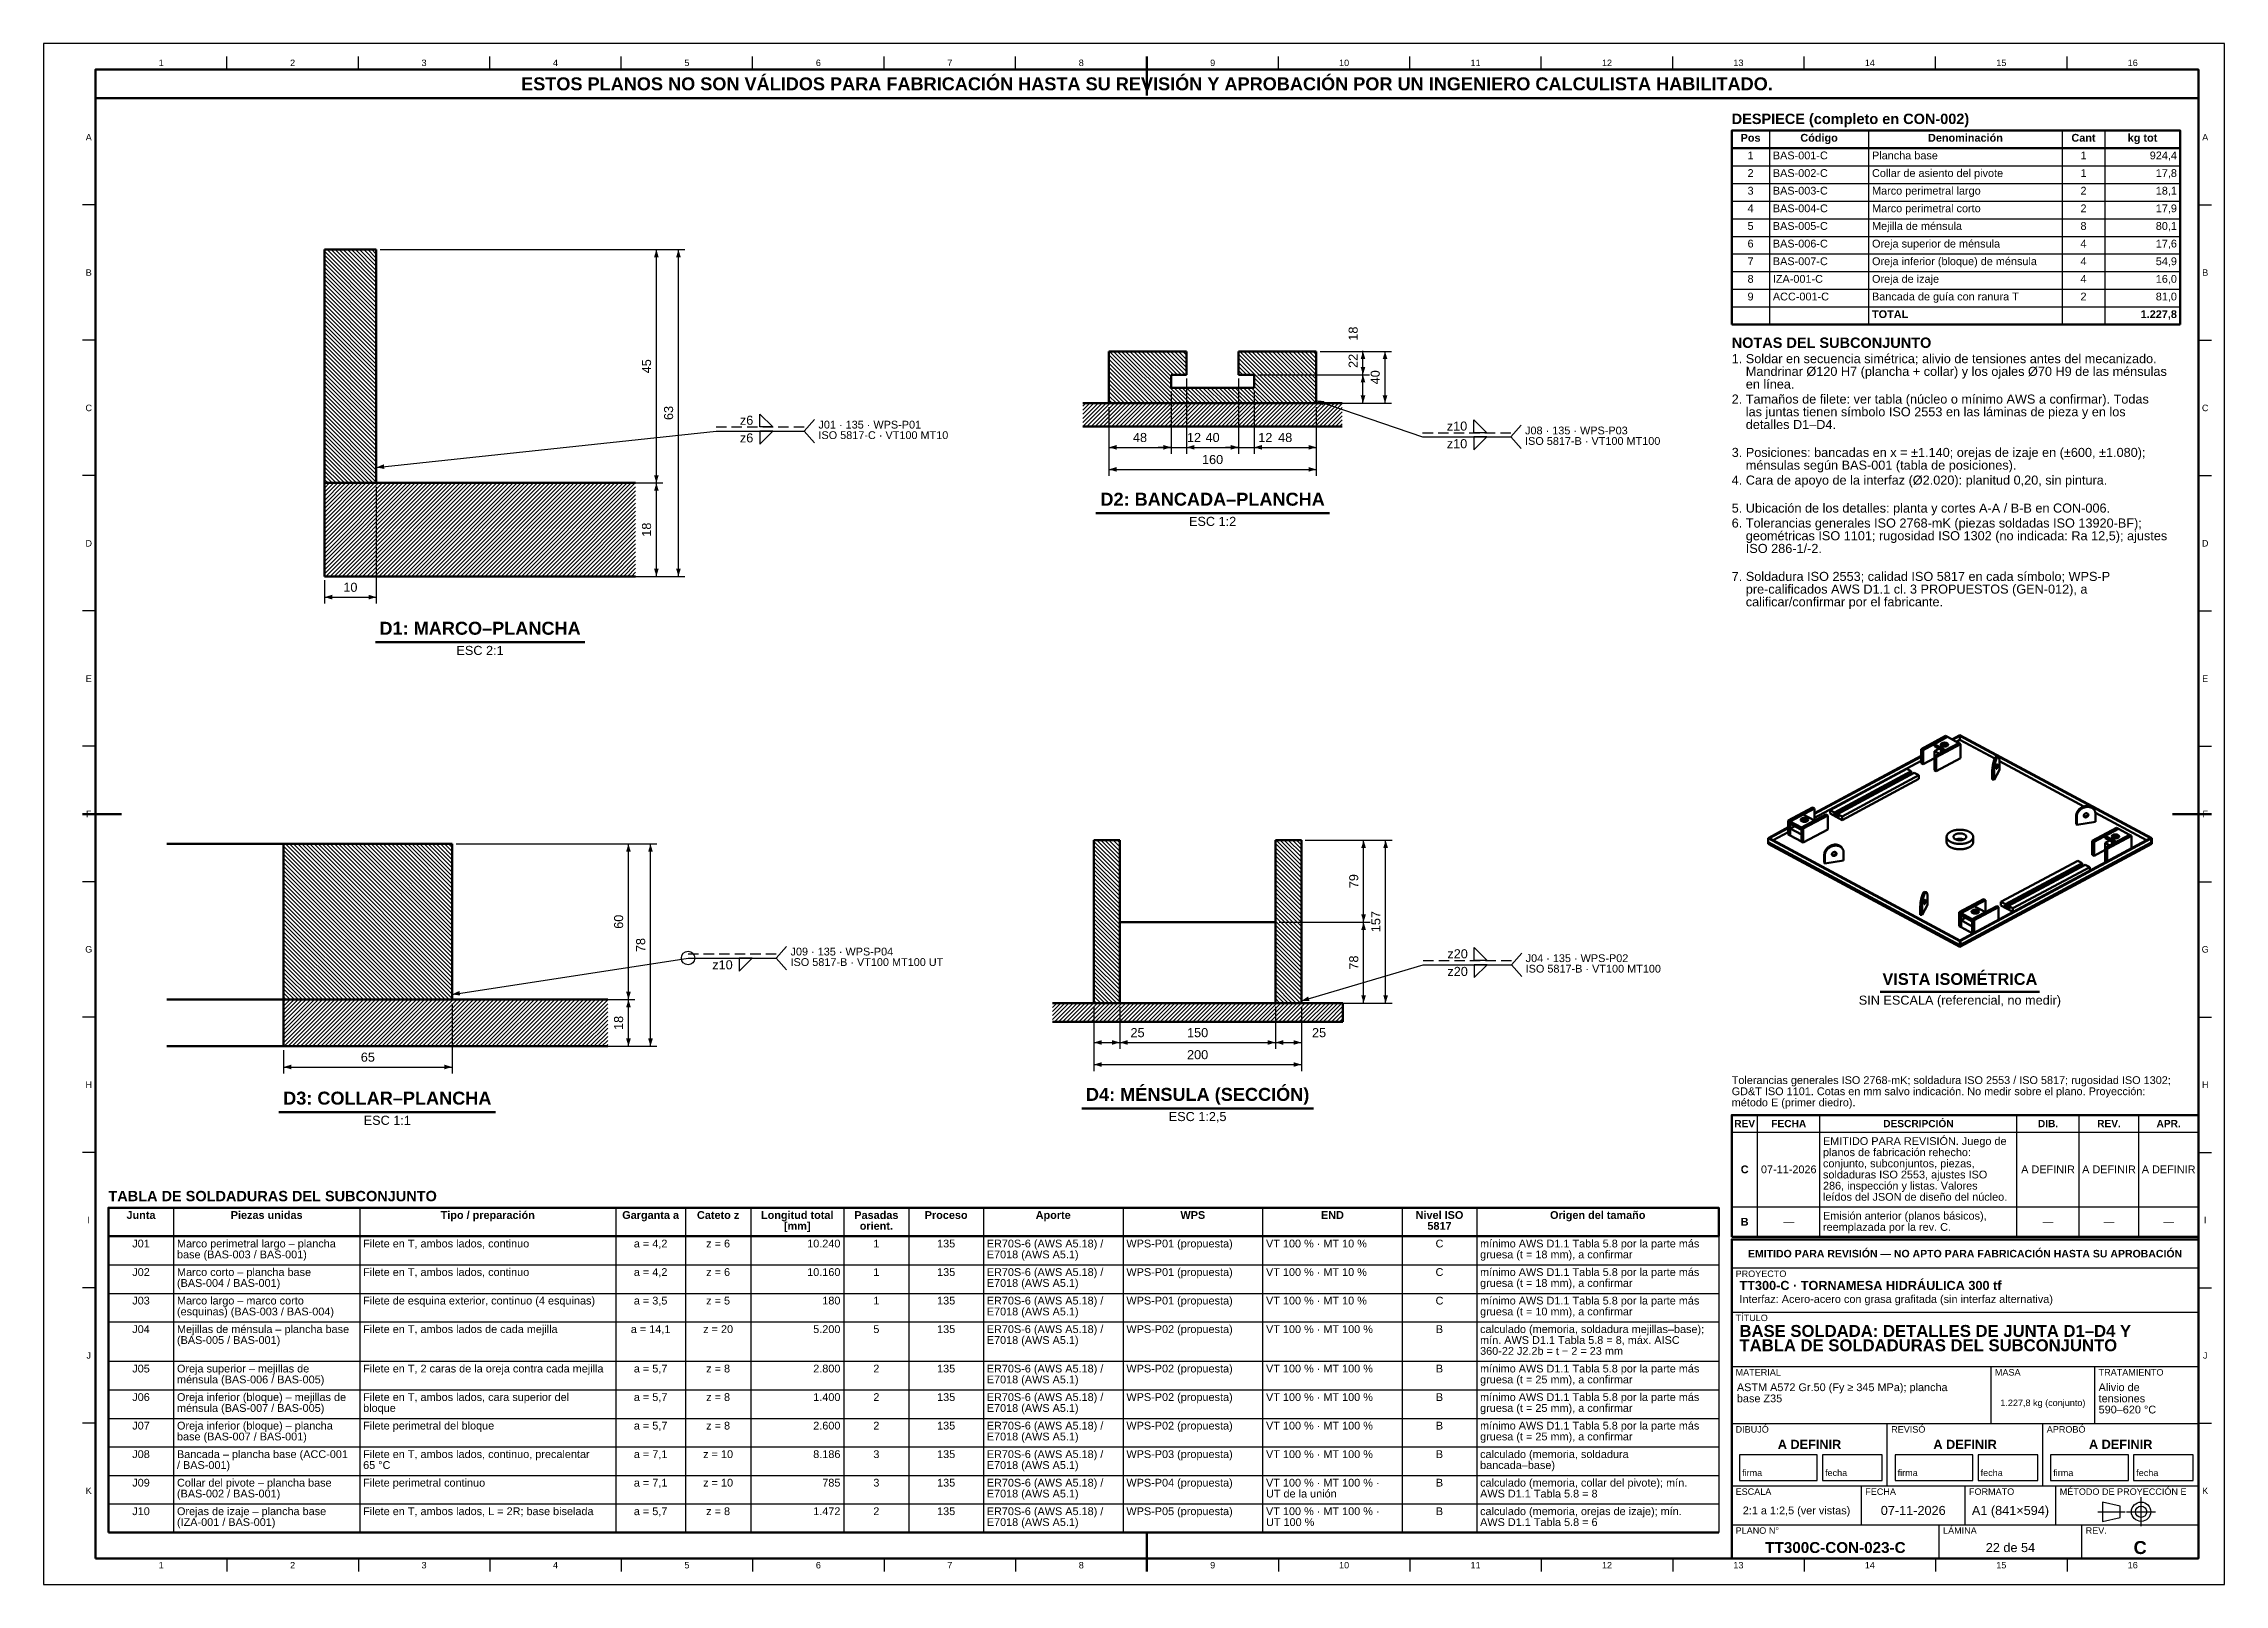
# Model space of a CAD drawing. Header units: millimetres. Extents: x 0 to 841, y 0 to 594.
import ezdxf
from ezdxf.enums import TextEntityAlignment as Align

# ---------------------------------------------------------------- set-up
doc = ezdxf.new("R2010")
doc.units = ezdxf.units.MM
doc.linetypes.add('EJE', pattern=[31, 20, -4, 3, -4])
doc.linetypes.add('OCULTO', pattern=[6, 4, -2])
for name, color, linetype, lineweight in [('ACH', 7, 'CONTINUOUS', 13), ('COTA', 7, 'CONTINUOUS', 25), ('EJE', 7, 'EJE', 25), ('FINA', 7, 'CONTINUOUS', 25), ('MARCO', 7, 'CONTINUOUS', 70), ('OCU', 7, 'OCULTO', 25), ('TXT', 7, 'CONTINUOUS', 25), ('VIS', 7, 'CONTINUOUS', 50)]:
    doc.layers.add(name, color=color, linetype=linetype, lineweight=lineweight)
doc.styles.add('STD', font='LiberationSans-Regular.ttf')
doc.styles.add('STDB', font='LiberationSans-Bold.ttf')

msp = doc.modelspace()

# ---------------------------------------------------------------- texts
at = {"layer": 'TXT'}
for s, height, style, p in [('1', 2.5, 'STD', (45.34, 586.6)), ('2', 2.5, 'STD', (96.03, 586.6)), ('3', 2.5, 'STD', (146.72, 586.6)), ('ESTOS PLANOS NO SON VÁLIDOS PARA FABRICACIÓN HASTA SU REVISIÓN Y APROBACIÓN POR UN INGENIERO CALCULISTA HABILITADO.', 5, 'STDB', (425.5, 578.5)), ('4', 2.5, 'STD', (197.41, 586.6)), ('5', 2.5, 'STD', (248.09, 586.6)), ('6', 2.5, 'STD', (298.78, 586.6)), ('7', 2.5, 'STD', (349.47, 586.6)), ('8', 2.5, 'STD', (400.16, 586.6)), ('9', 2.5, 'STD', (450.84, 586.6)), ('10', 2.5, 'STD', (501.53, 586.6)), ('11', 2.5, 'STD', (552.22, 586.6)), ('12', 2.5, 'STD', (602.91, 586.6)), ('13', 2.5, 'STD', (653.59, 586.6)), ('14', 2.5, 'STD', (704.28, 586.6)), ('15', 2.5, 'STD', (754.97, 586.6)), ('16', 2.5, 'STD', (805.66, 586.6)), ('A', 2.5, 'STD', (17.4, 557.91)), ('Pos', 3, 'STDB', (658.28, 557.7)), ('Código', 3, 'STDB', (684.69, 557.7)), ('Denominación', 3, 'STDB', (741.14, 557.7)), ('Cant', 3, 'STDB', (786.67, 557.7)), ('kg tot', 3, 'STDB', (809.43, 557.7)), ('A', 2.5, 'STD', (833.6, 557.91)), ('1', 3, 'STD', (658.28, 550.9)), ('1', 3, 'STD', (786.67, 550.9)), ('3', 3, 'STD', (658.28, 537.3)), ('2', 3, 'STD', (658.28, 544.1)), ('2', 3, 'STD', (786.67, 537.3)), ('1', 3, 'STD', (786.67, 544.1)), ('4', 3, 'STD', (658.28, 530.5)), ('2', 3, 'STD', (786.67, 530.5)), ('5', 3, 'STD', (658.28, 523.7)), ('8', 3, 'STD', (786.67, 523.7)), ('6', 3, 'STD', (658.28, 516.9)), ('4', 3, 'STD', (786.67, 516.9)), ('B', 2.5, 'STD', (17.4, 505.73)), ('8', 3, 'STD', (658.28, 503.3)), ('7', 3, 'STD', (658.28, 510.1)), ('4', 3, 'STD', (786.67, 510.1)), ('4', 3, 'STD', (786.67, 503.3)), ('B', 2.5, 'STD', (833.6, 505.73)), ('9', 3, 'STD', (658.28, 496.5)), ('2', 3, 'STD', (786.67, 496.5)), ('C', 2.5, 'STD', (17.4, 453.55)), ('C', 2.5, 'STD', (833.6, 453.55)), ('D', 2.5, 'STD', (17.4, 401.36)), ('D', 2.5, 'STD', (833.6, 401.36)), ('E', 2.5, 'STD', (17.4, 349.18)), ('E', 2.5, 'STD', (833.6, 349.18)), ('F', 2.5, 'STD', (17.4, 297)), ('F', 2.5, 'STD', (833.6, 297)), ('G', 2.5, 'STD', (17.4, 244.82)), ('G', 2.5, 'STD', (833.6, 244.82)), ('H', 2.5, 'STD', (17.4, 192.64)), ('H', 2.5, 'STD', (833.6, 192.64)), ('REV', 2.8, 'STDB', (656, 177.65)), ('FECHA', 2.8, 'STDB', (673, 177.65)), ('DESCRIPCIÓN', 2.8, 'STDB', (723, 177.65)), ('DIB.', 2.8, 'STDB', (773, 177.65)), ('REV.', 2.8, 'STDB', (796.5, 177.65)), ('APR.', 2.8, 'STDB', (819.5, 177.65)), ('C', 3, 'STDB', (656, 160)), ('07-11-2026', 3, 'STD', (673, 160)), ('A DEFINIR', 3, 'STD', (773, 160)), ('A DEFINIR', 3, 'STD', (796.5, 160)), ('A DEFINIR', 3, 'STD', (819.5, 160)), ('Junta', 3, 'STDB', (37.56, 142.4)), ('Piezas unidas', 3, 'STDB', (86.02, 142.4)), ('Tipo / preparación', 3, 'STDB', (171.28, 142.4)), ('Garganta a', 3, 'STDB', (234.09, 142.4)), ('Cateto z', 3, 'STDB', (260.12, 142.4)), ('Longitud total', 3, 'STDB', (290.63, 142.4)), ('Pasadas', 3, 'STDB', (321.14, 142.4)), ('Proceso', 3, 'STDB', (348.06, 142.4)), ('Aporte', 3, 'STDB', (389.34, 142.4)), ('WPS', 3, 'STDB', (443.19, 142.4)), ('END', 3, 'STDB', (497.03, 142.4)), ('Nivel ISO', 3, 'STDB', (538.31, 142.4)), ('Origen del tamaño', 3, 'STDB', (599.34, 142.4)), ('I', 2.5, 'STD', (17.4, 140.45)), ('[mm]', 3, 'STDB', (290.63, 138.2)), ('orient.', 3, 'STDB', (321.14, 138.2)), ('5817', 3, 'STDB', (538.31, 138.2)), ('B', 3, 'STDB', (656, 139.8)), ('—', 3, 'STD', (673, 139.8)), ('—', 3, 'STD', (773, 139.8)), ('—', 3, 'STD', (796.5, 139.8)), ('—', 3, 'STD', (819.5, 139.8)), ('I', 2.5, 'STD', (833.6, 140.45)), ('J01', 3, 'STD', (37.56, 131.4)), ('a = 4,2', 3, 'STD', (234.09, 131.4)), ('z = 6', 3, 'STD', (260.12, 131.4)), ('1', 3, 'STD', (321.14, 131.4)), ('135', 3, 'STD', (348.06, 131.4)), ('C', 3, 'STD', (538.31, 131.4)), ('EMITIDO PARA REVISIÓN — NO APTO PARA FABRICACIÓN HASTA SU APROBACIÓN', 2.9, 'STDB', (741, 127.5)), ('J02', 3, 'STD', (37.56, 120.4)), ('a = 4,2', 3, 'STD', (234.09, 120.4)), ('z = 6', 3, 'STD', (260.12, 120.4)), ('1', 3, 'STD', (321.14, 120.4)), ('135', 3, 'STD', (348.06, 120.4)), ('C', 3, 'STD', (538.31, 120.4)), ('J03', 3, 'STD', (37.56, 109.4)), ('a = 3,5', 3, 'STD', (234.09, 109.4)), ('z = 5', 3, 'STD', (260.12, 109.4)), ('1', 3, 'STD', (321.14, 109.4)), ('135', 3, 'STD', (348.06, 109.4)), ('C', 3, 'STD', (538.31, 109.4)), ('J04', 3, 'STD', (37.56, 98.4)), ('a = 14,1', 3, 'STD', (234.09, 98.4)), ('z = 20', 3, 'STD', (260.12, 98.4)), ('5', 3, 'STD', (321.14, 98.4)), ('135', 3, 'STD', (348.06, 98.4)), ('B', 3, 'STD', (538.31, 98.4)), ('J', 2.5, 'STD', (17.4, 88.27)), ('J05', 3, 'STD', (37.56, 83.2)), ('a = 5,7', 3, 'STD', (234.09, 83.2)), ('z = 8', 3, 'STD', (260.12, 83.2)), ('2', 3, 'STD', (321.14, 83.2)), ('135', 3, 'STD', (348.06, 83.2)), ('B', 3, 'STD', (538.31, 83.2)), ('J', 2.5, 'STD', (833.6, 88.27)), ('J06', 3, 'STD', (37.56, 72.2)), ('a = 5,7', 3, 'STD', (234.09, 72.2)), ('z = 8', 3, 'STD', (260.12, 72.2)), ('2', 3, 'STD', (321.14, 72.2)), ('135', 3, 'STD', (348.06, 72.2)), ('B', 3, 'STD', (538.31, 72.2)), ('1.227,8 kg (conjunto)', 2.5, 'STD', (771, 70)), ('J07', 3, 'STD', (37.56, 61.2)), ('a = 5,7', 3, 'STD', (234.09, 61.2)), ('z = 8', 3, 'STD', (260.12, 61.2)), ('2', 3, 'STD', (321.14, 61.2)), ('135', 3, 'STD', (348.06, 61.2)), ('B', 3, 'STD', (538.31, 61.2)), ('J08', 3, 'STD', (37.56, 50.2)), ('a = 7,1', 3, 'STD', (234.09, 50.2)), ('z = 10', 3, 'STD', (260.12, 50.2)), ('3', 3, 'STD', (321.14, 50.2)), ('135', 3, 'STD', (348.06, 50.2)), ('B', 3, 'STD', (538.31, 50.2)), ('A DEFINIR', 3.5, 'STDB', (681, 54)), ('A DEFINIR', 3.5, 'STDB', (741, 54)), ('A DEFINIR', 3.5, 'STDB', (801, 54)), ('K', 2.5, 'STD', (17.4, 36.09)), ('J09', 3, 'STD', (37.56, 39.2)), ('a = 7,1', 3, 'STD', (234.09, 39.2)), ('z = 10', 3, 'STD', (260.12, 39.2)), ('3', 3, 'STD', (321.14, 39.2)), ('135', 3, 'STD', (348.06, 39.2)), ('B', 3, 'STD', (538.31, 39.2)), ('K', 2.5, 'STD', (833.6, 36.09)), ('J10', 3, 'STD', (37.56, 28.2)), ('a = 5,7', 3, 'STD', (234.09, 28.2)), ('z = 8', 3, 'STD', (260.12, 28.2)), ('2', 3, 'STD', (321.14, 28.2)), ('135', 3, 'STD', (348.06, 28.2)), ('B', 3, 'STD', (538.31, 28.2)), ('2:1 a 1:2,5 (ver vistas)', 3, 'STD', (676, 28.5)), ('07-11-2026', 3.5, 'STD', (721, 28.5)), ('A1 (841×594)', 3.5, 'STD', (758.5, 28.5)), ('1', 2.5, 'STD', (45.34, 7.4)), ('2', 2.5, 'STD', (96.03, 7.4)), ('3', 2.5, 'STD', (146.72, 7.4)), ('4', 2.5, 'STD', (197.41, 7.4)), ('5', 2.5, 'STD', (248.09, 7.4)), ('6', 2.5, 'STD', (298.78, 7.4)), ('7', 2.5, 'STD', (349.47, 7.4)), ('8', 2.5, 'STD', (400.16, 7.4)), ('9', 2.5, 'STD', (450.84, 7.4)), ('10', 2.5, 'STD', (501.53, 7.4)), ('11', 2.5, 'STD', (552.22, 7.4)), ('12', 2.5, 'STD', (602.91, 7.4)), ('13', 2.5, 'STD', (653.59, 7.4)), ('TT300C-CON-023-C', 4.2, 'STDB', (691, 14.2)), ('14', 2.5, 'STD', (704.28, 7.4)), ('22 de 54', 3.5, 'STD', (758.5, 14.2)), ('15', 2.5, 'STD', (754.97, 7.4)), ('16', 2.5, 'STD', (805.66, 7.4)), ('C', 5, 'STDB', (808.5, 14.2))]:
    msp.add_text(s, height=height, dxfattribs=dict(at, style=style)).set_placement(p, align=Align.MIDDLE_CENTER)
for s, height, style, p in [('DESPIECE (completo en CON-002)', 4, 'STDB', (651, 567)), ('NOTAS DEL SUBCONJUNTO', 4, 'STDB', (651, 480.7)), ('1. Soldar en secuencia simétrica; alivio de tensiones antes del mecanizado.', 3.5, 'STD', (651, 474.3)), ('    en línea.', 3.5, 'STD', (651, 464.5)), ('    Mandrinar Ø120 H7 (plancha + collar) y los ojales Ø70 H9 de las ménsulas', 3.5, 'STD', (651, 469.4)), ('2. Tamaños de filete: ver tabla (núcleo o mínimo AWS a confirmar). Todas', 3.5, 'STD', (651, 458.72)), ('J01 · 135 · WPS-P01', 3, 'STD', (298.81, 448.61)), ('J08 · 135 · WPS-P03', 3, 'STD', (571.31, 446.36)), ('    detalles D1–D4.', 3.5, 'STD', (651, 448.92)), ('    las juntas tienen símbolo ISO 2553 en las láminas de pieza y en los', 3.5, 'STD', (651, 453.82)), ('ISO 5817-C · VT100 MT10', 3, 'STD', (298.81, 444.56)), ('ISO 5817-B · VT100 MT100', 3, 'STD', (571.31, 442.31)), ('3. Posiciones: bancadas en x = ±1.140; orejas de izaje en (±600, ±1.080);', 3.5, 'STD', (651, 438.15)), ('    ménsulas según BAS-001 (tabla de posiciones).', 3.5, 'STD', (651, 433.25)), ('4. Cara de apoyo de la interfaz (Ø2.020): planitud 0,20, sin pintura.', 3.5, 'STD', (651, 427.48)), ('5. Ubicación de los detalles: planta y cortes A-A / B-B en CON-006.', 3.5, 'STD', (651, 416.7)), ('6. Tolerancias generales ISO 2768-mK (piezas soldadas ISO 13920-BF);', 3.5, 'STD', (651, 410.93)), ('    geométricas ISO 1101; rugosidad ISO 1302 (no indicada: Ra 12,5); ajustes', 3.5, 'STD', (651, 406.03)), ('    ISO 286-1/-2.', 3.5, 'STD', (651, 401.13)), ('7. Soldadura ISO 2553; calidad ISO 5817 en cada símbolo; WPS-P', 3.5, 'STD', (651, 390.35)), ('    calificar/confirmar por el fabricante.', 3.5, 'STD', (651, 380.55)), ('    pre-calificados AWS D1.1 cl. 3 PROPUESTOS (GEN-012), a', 3.5, 'STD', (651, 385.45)), ('J09 · 135 · WPS-P04', 3, 'STD', (288.04, 245.46)), ('ISO 5817-B · VT100 MT100 UT', 3, 'STD', (288.04, 241.41)), ('J04 · 135 · WPS-P02', 3, 'STD', (571.54, 242.91)), ('ISO 5817-B · VT100 MT100', 3, 'STD', (571.54, 238.86)), ('planos de fabricación rehecho:', 3, 'STD', (686.2, 168.1)), ('EMITIDO PARA REVISIÓN. Juego de', 3, 'STD', (686.2, 172.4)), ('conjunto, subconjuntos, piezas,', 3, 'STD', (686.2, 163.8)), ('TABLA DE SOLDADURAS DEL SUBCONJUNTO', 4, 'STDB', (25, 151.7)), ('soldaduras ISO 2553, ajustes ISO', 3, 'STD', (686.2, 159.5)), ('286, inspección y listas. Valores', 3, 'STD', (686.2, 155.2)), ('leídos del JSON de diseño del núcleo.', 3, 'STD', (686.2, 150.9)), ('Emisión anterior (planos básicos),', 3, 'STD', (686.2, 143.6)), ('reemplazada por la rev. C.', 3, 'STD', (686.2, 139.3)), ('PROYECTO', 2.5, 'STD', (652.5, 121)), ('TT300-C · TORNAMESA HIDRÁULICA 300 tf', 3.5, 'STDB', (654, 117)), ('Interfaz: Acero-acero con grasa grafitada (sin interfaz alternativa)', 3, 'STD', (654, 111.5)), ('TÍTULO', 2.5, 'STD', (652.5, 104)), ('TABLA DE SOLDADURAS DEL SUBCONJUNTO', 4.6, 'STDB', (654, 94.48)), ('BASE SOLDADA: DETALLES DE JUNTA D1–D4 Y', 4.6, 'STDB', (654, 100)), ('MATERIAL', 2.5, 'STD', (652.5, 83)), ('ASTM A572 Gr.50 (Fy ≥ 345 MPa); plancha', 3, 'STD', (653, 77.5)), ('MASA', 2.5, 'STD', (752.5, 83)), ('Alivio de', 3, 'STD', (792.5, 77.5)), ('TRATAMIENTO', 2.5, 'STD', (792.5, 83)), ('base Z35', 3, 'STD', (653, 73.2)), ('tensiones', 3, 'STD', (792.5, 73.2)), ('590–620 °C', 3, 'STD', (792.5, 68.9)), ('DIBUJÓ', 2.5, 'STD', (652.5, 61)), ('REVISÓ', 2.5, 'STD', (712.5, 61)), ('APROBÓ', 2.5, 'STD', (772.5, 61)), ('ESCALA', 2.5, 'STD', (652.5, 37)), ('FECHA', 2.5, 'STD', (702.5, 37)), ('FORMATO', 2.5, 'STD', (742.5, 37)), ('MÉTODO DE PROYECCIÓN E', 2.5, 'STD', (777.5, 37)), ('PLANO N°', 2.5, 'STD', (652.5, 22)), ('LÁMINA', 2.5, 'STD', (732.5, 22)), ('REV.', 2.5, 'STD', (787.5, 22))]:
    msp.add_text(s, height=height, dxfattribs=dict(at, style=style)).set_placement(p, align=Align.TOP_LEFT)
for s, style, p in [('BAS-001-C', 'STD', (666.87, 550.9)), ('Plancha base', 'STD', (705.11, 550.9)), ('BAS-002-C', 'STD', (666.87, 544.1)), ('BAS-003-C', 'STD', (666.87, 537.3)), ('Collar de asiento del pivote', 'STD', (705.11, 544.1)), ('Marco perimetral largo', 'STD', (705.11, 537.3)), ('BAS-004-C', 'STD', (666.87, 530.5)), ('Marco perimetral corto', 'STD', (705.11, 530.5)), ('BAS-005-C', 'STD', (666.87, 523.7)), ('Mejilla de ménsula', 'STD', (705.11, 523.7)), ('BAS-006-C', 'STD', (666.87, 516.9)), ('Oreja superior de ménsula', 'STD', (705.11, 516.9)), ('BAS-007-C', 'STD', (666.87, 510.1)), ('IZA-001-C', 'STD', (666.87, 503.3)), ('Oreja inferior (bloque) de ménsula', 'STD', (705.11, 510.1)), ('Oreja de izaje', 'STD', (705.11, 503.3)), ('ACC-001-C', 'STD', (666.87, 496.5)), ('Bancada de guía con ranura T', 'STD', (705.11, 496.5)), ('TOTAL', 'STDB', (705.11, 489.7)), ('base (BAS-003 / BAS-001)', 'STD', (51.43, 127.2)), ('Marco perimetral largo – plancha', 'STD', (51.43, 131.4)), ('Filete en T, ambos lados, continuo', 'STD', (123.22, 131.4)), ('ER70S-6 (AWS A5.18) /', 'STD', (363.72, 131.4)), ('E7018 (AWS A5.1)', 'STD', (363.72, 127.2)), ('WPS-P01 (propuesta)', 'STD', (417.57, 131.4)), ('VT 100 % · MT 10 %', 'STD', (471.41, 131.4)), ('gruesa (t = 18 mm), a confirmar', 'STD', (553.97, 127.2)), ('mínimo AWS D1.1 Tabla 5.8 por la parte más', 'STD', (553.97, 131.4)), ('(BAS-004 / BAS-001)', 'STD', (51.43, 116.2)), ('Marco corto – plancha base', 'STD', (51.43, 120.4)), ('Filete en T, ambos lados, continuo', 'STD', (123.22, 120.4)), ('ER70S-6 (AWS A5.18) /', 'STD', (363.72, 120.4)), ('E7018 (AWS A5.1)', 'STD', (363.72, 116.2)), ('WPS-P01 (propuesta)', 'STD', (417.57, 120.4)), ('VT 100 % · MT 10 %', 'STD', (471.41, 120.4)), ('gruesa (t = 18 mm), a confirmar', 'STD', (553.97, 116.2)), ('mínimo AWS D1.1 Tabla 5.8 por la parte más', 'STD', (553.97, 120.4)), ('Marco largo – marco corto', 'STD', (51.43, 109.4)), ('Filete de esquina exterior, continuo (4 esquinas)', 'STD', (123.22, 109.4)), ('ER70S-6 (AWS A5.18) /', 'STD', (363.72, 109.4)), ('WPS-P01 (propuesta)', 'STD', (417.57, 109.4)), ('VT 100 % · MT 10 %', 'STD', (471.41, 109.4)), ('mínimo AWS D1.1 Tabla 5.8 por la parte más', 'STD', (553.97, 109.4)), ('(esquinas) (BAS-003 / BAS-004)', 'STD', (51.43, 105.2)), ('E7018 (AWS A5.1)', 'STD', (363.72, 105.2)), ('gruesa (t = 10 mm), a confirmar', 'STD', (553.97, 105.2)), ('(BAS-005 / BAS-001)', 'STD', (51.43, 94.2)), ('Mejillas de ménsula – plancha base', 'STD', (51.43, 98.4)), ('Filete en T, ambos lados de cada mejilla', 'STD', (123.22, 98.4)), ('ER70S-6 (AWS A5.18) /', 'STD', (363.72, 98.4)), ('E7018 (AWS A5.1)', 'STD', (363.72, 94.2)), ('WPS-P02 (propuesta)', 'STD', (417.57, 98.4)), ('VT 100 % · MT 100 %', 'STD', (471.41, 98.4)), ('calculado (memoria, soldadura mejillas–base);', 'STD', (553.97, 98.4)), ('mín. AWS D1.1 Tabla 5.8 = 8, máx. AISC', 'STD', (553.97, 94.2)), ('Oreja superior – mejillas de', 'STD', (51.43, 83.2)), ('Filete en T, 2 caras de la oreja contra cada mejilla', 'STD', (123.22, 83.2)), ('ER70S-6 (AWS A5.18) /', 'STD', (363.72, 83.2)), ('WPS-P02 (propuesta)', 'STD', (417.57, 83.2)), ('VT 100 % · MT 100 %', 'STD', (471.41, 83.2)), ('360-22 J2.2b = t − 2 = 23 mm', 'STD', (553.97, 90)), ('mínimo AWS D1.1 Tabla 5.8 por la parte más', 'STD', (553.97, 83.2)), ('ménsula (BAS-006 / BAS-005)', 'STD', (51.43, 79)), ('E7018 (AWS A5.1)', 'STD', (363.72, 79)), ('gruesa (t = 25 mm), a confirmar', 'STD', (553.97, 79)), ('Oreja inferior (bloque) – mejillas de', 'STD', (51.43, 72.2)), ('ménsula (BAS-007 / BAS-005)', 'STD', (51.43, 68)), ('bloque', 'STD', (123.22, 68)), ('Filete en T, ambos lados, cara superior del', 'STD', (123.22, 72.2)), ('ER70S-6 (AWS A5.18) /', 'STD', (363.72, 72.2)), ('E7018 (AWS A5.1)', 'STD', (363.72, 68)), ('WPS-P02 (propuesta)', 'STD', (417.57, 72.2)), ('VT 100 % · MT 100 %', 'STD', (471.41, 72.2)), ('gruesa (t = 25 mm), a confirmar', 'STD', (553.97, 68)), ('mínimo AWS D1.1 Tabla 5.8 por la parte más', 'STD', (553.97, 72.2)), ('Oreja inferior (bloque) – plancha', 'STD', (51.43, 61.2)), ('Filete perimetral del bloque', 'STD', (123.22, 61.2)), ('ER70S-6 (AWS A5.18) /', 'STD', (363.72, 61.2)), ('WPS-P02 (propuesta)', 'STD', (417.57, 61.2)), ('VT 100 % · MT 100 %', 'STD', (471.41, 61.2)), ('mínimo AWS D1.1 Tabla 5.8 por la parte más', 'STD', (553.97, 61.2)), ('base (BAS-007 / BAS-001)', 'STD', (51.43, 57)), ('Bancada – plancha base (ACC-001', 'STD', (51.43, 50.2)), ('Filete en T, ambos lados, continuo, precalentar', 'STD', (123.22, 50.2)), ('E7018 (AWS A5.1)', 'STD', (363.72, 57)), ('ER70S-6 (AWS A5.18) /', 'STD', (363.72, 50.2)), ('WPS-P03 (propuesta)', 'STD', (417.57, 50.2)), ('VT 100 % · MT 100 %', 'STD', (471.41, 50.2)), ('gruesa (t = 25 mm), a confirmar', 'STD', (553.97, 57)), ('calculado (memoria, soldadura', 'STD', (553.97, 50.2)), ('/ BAS-001)', 'STD', (51.43, 46)), ('65 °C', 'STD', (123.22, 46)), ('E7018 (AWS A5.1)', 'STD', (363.72, 46)), ('bancada–base)', 'STD', (553.97, 46)), ('Collar del pivote – plancha base', 'STD', (51.43, 39.2)), ('(BAS-002 / BAS-001)', 'STD', (51.43, 35)), ('Filete perimetral continuo', 'STD', (123.22, 39.2)), ('ER70S-6 (AWS A5.18) /', 'STD', (363.72, 39.2)), ('E7018 (AWS A5.1)', 'STD', (363.72, 35)), ('WPS-P04 (propuesta)', 'STD', (417.57, 39.2)), ('VT 100 % · MT 100 % ·', 'STD', (471.41, 39.2)), ('UT de la unión', 'STD', (471.41, 35)), ('AWS D1.1 Tabla 5.8 = 8', 'STD', (553.97, 35)), ('calculado (memoria, collar del pivote); mín.', 'STD', (553.97, 39.2)), ('Orejas de izaje – plancha base', 'STD', (51.43, 28.2)), ('(IZA-001 / BAS-001)', 'STD', (51.43, 24)), ('Filete en T, ambos lados, L = 2R; base biselada', 'STD', (123.22, 28.2)), ('ER70S-6 (AWS A5.18) /', 'STD', (363.72, 28.2)), ('E7018 (AWS A5.1)', 'STD', (363.72, 24)), ('WPS-P05 (propuesta)', 'STD', (417.57, 28.2)), ('VT 100 % · MT 100 % ·', 'STD', (471.41, 28.2)), ('UT 100 %', 'STD', (471.41, 24)), ('AWS D1.1 Tabla 5.8 = 6', 'STD', (553.97, 24)), ('calculado (memoria, orejas de izaje); mín.', 'STD', (553.97, 28.2))]:
    msp.add_text(s, height=3, dxfattribs=dict(at, style=style)).set_placement(p, align=Align.MIDDLE_LEFT)
for s, height, style, p in [('924,4', 3, 'STD', (822.7, 550.9)), ('17,8', 3, 'STD', (822.7, 544.1)), ('18,1', 3, 'STD', (822.7, 537.3)), ('17,9', 3, 'STD', (822.7, 530.5)), ('80,1', 3, 'STD', (822.7, 523.7)), ('17,6', 3, 'STD', (822.7, 516.9)), ('54,9', 3, 'STD', (822.7, 510.1)), ('16,0', 3, 'STD', (822.7, 503.3)), ('81,0', 3, 'STD', (822.7, 496.5)), ('1.227,8', 3, 'STDB', (822.7, 489.7)), ('z6', 3.5, 'STD', (273.68, 448.81)), ('z10', 3.5, 'STD', (549.01, 446.56)), ('z6', 3.5, 'STD', (273.68, 442.01)), ('z10', 3.5, 'STD', (549.01, 439.76)), ('z20', 3.5, 'STD', (549.24, 243.11)), ('z10', 3.5, 'STD', (265.74, 238.86)), ('z20', 3.5, 'STD', (549.24, 236.31)), ('10.240', 3, 'STD', (307.28, 131.4)), ('10.160', 3, 'STD', (307.28, 120.4)), ('180', 3, 'STD', (307.28, 109.4)), ('5.200', 3, 'STD', (307.28, 98.4)), ('2.800', 3, 'STD', (307.28, 83.2)), ('1.400', 3, 'STD', (307.28, 72.2)), ('2.600', 3, 'STD', (307.28, 61.2)), ('8.186', 3, 'STD', (307.28, 50.2)), ('785', 3, 'STD', (307.28, 39.2)), ('1.472', 3, 'STD', (307.28, 28.2))]:
    msp.add_text(s, height=height, dxfattribs=dict(at, style=style)).set_placement(p, align=Align.MIDDLE_RIGHT)
at = {"layer": 'TXT', "style": 'STD'}
for s, p in [('18', (507.81, 482.19)), ('45', (235.31, 469.61)), ('22', (507.81, 471.69)), ('40', (516.31, 465.36)), ('63', (243.81, 451.61)), ('18', (235.31, 406.61)), ('79', (508.04, 271.11)), ('60', (224.54, 255.46)), ('157', (516.54, 255.51)), ('78', (233.04, 246.46)), ('78', (508.04, 239.71)), ('18', (224.54, 216.46))]:
    msp.add_text(s, height=3.5, rotation=90, dxfattribs=at).set_placement(p, align=Align.BOTTOM_CENTER)
at = {"layer": 'TXT'}
for s, height, style, p in [('48', 3.5, 'STD', (422.81, 439.36)), ('12', 3.5, 'STD', (443.64, 439.36)), ('40', 3.5, 'STD', (450.81, 439.36)), ('12', 3.5, 'STD', (471.14, 439.36)), ('48', 3.5, 'STD', (478.81, 439.36)), ('160', 3.5, 'STD', (450.81, 430.86)), ('D2: BANCADA–PLANCHA', 5, 'STDB', (450.81, 414.36)), ('10', 3.5, 'STD', (118.31, 381.61)), ('D1: MARCO–PLANCHA', 5, 'STDB', (168.31, 364.61)), ('VISTA ISOMÉTRICA', 4.5, 'STDB', (739, 229.78)), ('25', 3.5, 'STD', (421.87, 209.91)), ('150', 3.5, 'STD', (445.04, 209.91)), ('25', 3.5, 'STD', (491.87, 209.91)), ('65', 3.5, 'STD', (125.04, 200.46)), ('200', 3.5, 'STD', (445.04, 201.41)), ('D3: COLLAR–PLANCHA', 5, 'STDB', (132.54, 183.46)), ('D4: MÉNSULA (SECCIÓN)', 5, 'STDB', (445.04, 184.91))]:
    msp.add_text(s, height=height, dxfattribs=dict(at, style=style)).set_placement(p, align=Align.BOTTOM_CENTER)
at = {"layer": 'TXT', "style": 'STD'}
for s, p in [('ESC 1:2', (450.81, 411.56)), ('ESC 2:1', (168.31, 361.81)), ('SIN ESCALA (referencial, no medir)', (739, 226.98)), ('ESC 1:1', (132.54, 180.66)), ('ESC 1:2,5', (445.04, 182.11))]:
    msp.add_text(s, height=3.5, dxfattribs=at).set_placement(p, align=Align.TOP_CENTER)
for s, height, p in [('Tolerancias generales ISO 2768-mK; soldadura ISO 2553 / ISO 5817; rugosidad ISO 1302;', 3, (651, 192)), ('GD&T ISO 1101. Cotas en mm salvo indicación. No medir sobre el plano. Proyección:', 3, (651, 187.7)), ('método E (primer diedro).', 3, (651, 183.4)), ('firma', 2.5, (655, 41)), ('fecha', 2.5, (687, 41)), ('firma', 2.5, (715, 41)), ('fecha', 2.5, (747, 41)), ('firma', 2.5, (775, 41)), ('fecha', 2.5, (807, 41))]:
    msp.add_text(s, height=height, dxfattribs=at).set_placement(p, align=Align.BOTTOM_LEFT)

# ---------------------------------------------------------------- hatches: boundary and pattern name
at = {"layer": 'ACH'}
h = msp.add_hatch(dxfattribs=at)
h.set_pattern_fill('ANSI31', scale=0.35, angle=90)
h.paths.add_polyline_path([(108.31, 424.61), (108.31, 514.61), (128.31, 514.61), (128.31, 424.61)])
h = msp.add_hatch(dxfattribs=at)
h.set_pattern_fill('ANSI31', scale=0.35, angle=90)
h.paths.add_polyline_path([(410.81, 455.36), (410.81, 475.36), (440.81, 475.36), (440.81, 466.36), (434.81, 466.36), (434.81, 461.36), (466.81, 461.36), (466.81, 466.36), (460.81, 466.36), (460.81, 475.36), (490.81, 475.36), (490.81, 455.36)])
h = msp.add_hatch(dxfattribs=at)
h.set_pattern_fill('ANSI31', scale=0.35)
h.paths.add_polyline_path([(400.81, 446.36), (400.81, 455.36), (500.81, 455.36), (500.81, 446.36)])
h = msp.add_hatch(dxfattribs=at)
h.set_pattern_fill('ANSI31', scale=0.35)
h.paths.add_polyline_path([(108.31, 388.61), (108.31, 424.61), (228.31, 424.61), (228.31, 388.61)])
h = msp.add_hatch(dxfattribs=at)
h.set_pattern_fill('ANSI31', scale=0.35, angle=90)
h.paths.add_polyline_path([(405.04, 224.11), (405.04, 286.91), (415.04, 286.91), (415.04, 224.11)])
h = msp.add_hatch(dxfattribs=at)
h.set_pattern_fill('ANSI31', scale=0.35, angle=90)
h.paths.add_polyline_path([(475.04, 224.11), (475.04, 286.91), (485.04, 286.91), (485.04, 224.11)])
h = msp.add_hatch(dxfattribs=at)
h.set_pattern_fill('ANSI31', scale=0.35, angle=90)
h.paths.add_polyline_path([(157.54, 225.46), (92.54, 225.46), (92.54, 285.46), (157.54, 285.46)])
h = msp.add_hatch(dxfattribs=at)
h.set_pattern_fill('ANSI31', scale=0.35)
h.paths.add_polyline_path([(92.54, 207.46), (92.54, 225.46), (217.54, 225.46), (217.54, 207.46)])
h = msp.add_hatch(dxfattribs=at)
h.set_pattern_fill('ANSI31', scale=0.35)
h.paths.add_polyline_path([(389.04, 216.91), (389.04, 224.11), (501.04, 224.11), (501.04, 216.91)])

# ---------------------------------------------------------------- linework, layer by layer
at = {"layer": 'COTA'}
for p, q in [((129.81, 514.61), (238.81, 514.61)), ((129.81, 514.61), (247.31, 514.61)), ((236.31, 424.61), (236.31, 514.61)), ((244.81, 388.61), (244.81, 514.61)), ((492.31, 475.36), (511.31, 475.36)), ((492.31, 475.36), (519.81, 475.36)), ((508.81, 466.36), (508.81, 475.51)), ((508.81, 466.36), (508.81, 475.36)), ((517.31, 455.36), (517.31, 475.36)), ((440.81, 464.86), (440.81, 435.86)), ((440.81, 464.86), (440.81, 435.86)), ((460.81, 464.86), (460.81, 435.86)), ((460.81, 464.86), (460.81, 435.86)), ((468.31, 466.36), (511.31, 466.36)), ((468.31, 466.36), (511.31, 466.36)), ((508.81, 455.36), (508.81, 466.36)), ((434.81, 459.86), (434.81, 435.86)), ((434.81, 459.86), (434.81, 435.86)), ((466.81, 459.86), (466.81, 435.86)), ((466.81, 459.86), (466.81, 435.86)), ((490.81, 456.36), (531.81, 442.36)), ((492.31, 455.36), (511.31, 455.36)), ((492.31, 455.36), (519.81, 455.36)), ((293.31, 444.61), (297.31, 449.11)), ((410.81, 453.86), (410.81, 435.86)), ((410.81, 453.86), (410.81, 427.36)), ((490.81, 453.86), (490.81, 435.86)), ((490.81, 453.86), (490.81, 427.36)), ((565.81, 442.36), (569.81, 446.86)), ((128.31, 430.61), (259.31, 444.61)), ((259.31, 444.61), (293.31, 444.61)), ((293.31, 444.61), (297.31, 440.11)), ((410.81, 438.36), (434.81, 438.36)), ((434.81, 438.36), (429.81, 438.36)), ((434.81, 438.36), (440.81, 438.36)), ((440.81, 438.36), (445.81, 438.36)), ((440.81, 438.36), (460.81, 438.36)), ((440.81, 438.36), (447.47, 438.36)), ((460.81, 438.36), (455.81, 438.36)), ((460.81, 438.36), (466.81, 438.36)), ((466.81, 438.36), (471.81, 438.36)), ((466.81, 438.36), (490.81, 438.36)), ((466.81, 438.36), (474.97, 438.36)), ((531.81, 442.36), (565.81, 442.36)), ((565.81, 442.36), (569.81, 437.86)), ((410.81, 429.86), (490.81, 429.86)), ((128.31, 423.11), (128.31, 378.11)), ((129.81, 424.61), (238.81, 424.61)), ((129.81, 424.61), (238.81, 424.61)), ((236.31, 388.61), (236.31, 424.61)), ((108.31, 387.11), (108.31, 378.11)), ((109.81, 388.61), (238.81, 388.61)), ((109.81, 388.61), (247.31, 388.61)), ((108.31, 380.61), (128.31, 380.61)), ((486.54, 286.91), (511.54, 286.91)), ((486.54, 286.91), (520.04, 286.91)), ((509.04, 255.31), (509.04, 286.91)), ((517.54, 224.11), (517.54, 286.91)), ((159.04, 285.46), (228.04, 285.46)), ((159.04, 285.46), (236.54, 285.46)), ((225.54, 225.46), (225.54, 285.46)), ((234.04, 207.46), (234.04, 285.46)), ((476.54, 255.31), (511.54, 255.31)), ((476.54, 255.31), (511.54, 255.31)), ((509.04, 224.11), (509.04, 255.31)), ((282.54, 241.46), (286.54, 245.96)), ((157.54, 227.46), (248.54, 241.46)), ((248.54, 241.46), (282.54, 241.46)), ((282.54, 241.46), (286.54, 236.96)), ((485.04, 224.91), (532.04, 238.91)), ((532.04, 238.91), (566.04, 238.91)), ((566.04, 238.91), (570.04, 243.41)), ((566.04, 238.91), (570.04, 234.41)), ((157.54, 223.96), (157.54, 196.96)), ((159.04, 225.46), (228.04, 225.46)), ((159.04, 225.46), (228.04, 225.46)), ((225.54, 207.46), (225.54, 225.46)), ((405.04, 222.61), (405.04, 206.41)), ((405.04, 222.61), (405.04, 197.91)), ((415.04, 222.61), (415.04, 206.41)), ((415.04, 222.61), (415.04, 206.41)), ((475.04, 222.61), (475.04, 206.41)), ((475.04, 222.61), (475.04, 206.41)), ((485.04, 222.61), (485.04, 206.41)), ((485.04, 222.61), (485.04, 197.91)), ((486.54, 224.11), (511.54, 224.11)), ((486.54, 224.11), (520.04, 224.11)), ((92.54, 205.96), (92.54, 196.96)), ((94.04, 207.46), (228.04, 207.46)), ((94.04, 207.46), (236.54, 207.46)), ((405.04, 208.91), (415.04, 208.91)), ((415.04, 208.91), (475.04, 208.91)), ((475.04, 208.91), (485.04, 208.91)), ((92.54, 199.46), (157.54, 199.46)), ((405.04, 200.41), (485.04, 200.41))]:
    msp.add_line(p, q, dxfattribs=at)
for points in [[(276.18, 446.21), (276.18, 451.21), (281.18, 446.21)], [(551.51, 443.96), (551.51, 448.96), (556.51, 443.96)], [(276.18, 444.61), (276.18, 439.61), (281.18, 444.61)], [(551.51, 442.36), (551.51, 437.36), (556.51, 442.36)], [(551.74, 240.51), (551.74, 245.51), (556.74, 240.51)], [(268.24, 241.46), (268.24, 236.46), (273.24, 241.46)], [(551.74, 238.91), (551.74, 233.91), (556.74, 238.91)]]:
    msp.add_lwpolyline(points, close=True, dxfattribs=at)
msp.add_circle((248.54, 241.46), 2.6, dxfattribs=at)
for points in [[(236.31, 514.61), (235.41, 511.61), (237.21, 511.61)], [(244.81, 514.61), (243.91, 511.61), (245.71, 511.61)], [(508.81, 475.36), (507.91, 472.36), (509.71, 472.36)], [(517.31, 475.36), (516.41, 472.36), (518.21, 472.36)], [(508.81, 466.36), (509.71, 469.36), (507.91, 469.36)], [(508.81, 466.36), (507.91, 463.36), (509.71, 463.36)], [(490.81, 456.36), (493.36, 454.54), (493.94, 456.24)], [(508.81, 455.36), (509.71, 458.36), (507.91, 458.36)], [(517.31, 455.36), (518.21, 458.36), (516.41, 458.36)], [(410.81, 438.36), (413.81, 437.46), (413.81, 439.26)], [(434.81, 438.36), (431.81, 439.26), (431.81, 437.46)], [(434.81, 438.36), (431.81, 439.26), (431.81, 437.46)], [(440.81, 438.36), (443.81, 437.46), (443.81, 439.26)], [(440.81, 438.36), (443.81, 437.46), (443.81, 439.26)], [(460.81, 438.36), (457.81, 439.26), (457.81, 437.46)], [(460.81, 438.36), (457.81, 439.26), (457.81, 437.46)], [(466.81, 438.36), (469.81, 437.46), (469.81, 439.26)], [(466.81, 438.36), (469.81, 437.46), (469.81, 439.26)], [(490.81, 438.36), (487.81, 439.26), (487.81, 437.46)], [(128.31, 430.61), (131.39, 430.03), (131.2, 431.82)], [(410.81, 429.86), (413.81, 428.96), (413.81, 430.76)], [(490.81, 429.86), (487.81, 430.76), (487.81, 428.96)], [(236.31, 424.61), (237.21, 427.61), (235.41, 427.61)], [(236.31, 424.61), (235.41, 421.61), (237.21, 421.61)], [(236.31, 388.61), (237.21, 391.61), (235.41, 391.61)], [(244.81, 388.61), (245.71, 391.61), (243.91, 391.61)], [(108.31, 380.61), (111.31, 379.71), (111.31, 381.51)], [(128.31, 380.61), (125.31, 381.51), (125.31, 379.71)], [(509.04, 286.91), (508.14, 283.91), (509.94, 283.91)], [(517.54, 286.91), (516.64, 283.91), (518.44, 283.91)], [(225.54, 285.46), (224.64, 282.46), (226.44, 282.46)], [(234.04, 285.46), (233.14, 282.46), (234.94, 282.46)], [(509.04, 255.31), (509.94, 258.31), (508.14, 258.31)], [(509.04, 255.31), (508.14, 252.31), (509.94, 252.31)], [(157.54, 227.46), (160.64, 227.02), (160.36, 228.8)], [(225.54, 225.46), (226.44, 228.46), (224.64, 228.46)], [(509.04, 224.11), (509.94, 227.11), (508.14, 227.11)], [(517.54, 224.11), (518.44, 227.11), (516.64, 227.11)], [(225.54, 225.46), (224.64, 222.46), (226.44, 222.46)], [(485.04, 224.91), (488.17, 224.9), (487.65, 226.63)], [(225.54, 207.46), (226.44, 210.46), (224.64, 210.46)], [(234.04, 207.46), (234.94, 210.46), (233.14, 210.46)], [(405.04, 208.91), (408.04, 208.01), (408.04, 209.81)], [(415.04, 208.91), (412.04, 209.81), (412.04, 208.01)], [(415.04, 208.91), (418.04, 208.01), (418.04, 209.81)], [(475.04, 208.91), (472.04, 209.81), (472.04, 208.01)], [(475.04, 208.91), (478.04, 208.01), (478.04, 209.81)], [(485.04, 208.91), (482.04, 209.81), (482.04, 208.01)], [(92.54, 199.46), (95.54, 198.56), (95.54, 200.36)], [(157.54, 199.46), (154.54, 200.36), (154.54, 198.56)], [(405.04, 200.41), (408.04, 199.51), (408.04, 201.31)], [(485.04, 200.41), (482.04, 201.31), (482.04, 199.51)]]:
    msp.add_solid(points, dxfattribs=at)
at = {"layer": 'EJE'}
for p, q in [((792.14, 28), (802.68, 28)), ((803.3, 28), (814.46, 28)), ((808.88, 22.42), (808.88, 33.58))]:
    msp.add_line(p, q, dxfattribs=at)
at = {"layer": 'FINA'}
for p, q in [((70.69, 584), (70.69, 589)), ((121.38, 584), (121.38, 589)), ((172.06, 584), (172.06, 589)), ((222.75, 584), (222.75, 589)), ((273.44, 584), (273.44, 589)), ((324.12, 584), (324.12, 589)), ((374.81, 584), (374.81, 589)), ((425.5, 584), (425.5, 589)), ((476.19, 584), (476.19, 589)), ((526.88, 584), (526.88, 589)), ((577.56, 584), (577.56, 589)), ((628.25, 584), (628.25, 589)), ((678.94, 584), (678.94, 589)), ((729.62, 584), (729.62, 589)), ((780.31, 584), (780.31, 589)), ((665.57, 560.5), (665.57, 485.7)), ((703.81, 560.5), (703.81, 485.7)), ((778.47, 560.5), (778.47, 485.7)), ((794.86, 560.5), (794.86, 485.7)), ((651, 553.7), (824, 553.7)), ((651, 546.9), (824, 546.9)), ((651, 540.1), (824, 540.1)), ((20, 531.82), (15, 531.82)), ((651, 533.3), (824, 533.3)), ((831, 531.82), (836, 531.82)), ((651, 526.5), (824, 526.5)), ((651, 519.7), (824, 519.7)), ((651, 512.9), (824, 512.9)), ((651, 506.1), (824, 506.1)), ((651, 499.3), (824, 499.3)), ((651, 492.5), (824, 492.5)), ((20, 479.64), (15, 479.64)), ((831, 479.64), (836, 479.64)), ((20, 427.45), (15, 427.45)), ((831, 427.45), (836, 427.45)), ((20, 375.27), (15, 375.27)), ((831, 375.27), (836, 375.27)), ((20, 323.09), (15, 323.09)), ((831, 323.09), (836, 323.09)), ((20, 270.91), (15, 270.91)), ((831, 270.91), (836, 270.91)), ((20, 218.73), (15, 218.73)), ((831, 218.73), (836, 218.73)), ((661, 134), (661, 180.9)), ((685, 134), (685, 180.9)), ((761, 134), (761, 180.9)), ((785, 134), (785, 180.9)), ((808, 134), (808, 180.9)), ((651, 174.4), (831, 174.4)), ((20, 166.55), (15, 166.55)), ((831, 166.55), (836, 166.55)), ((50.13, 145.2), (50.13, 20)), ((121.92, 145.2), (121.92, 20)), ((220.63, 145.2), (220.63, 20)), ((247.55, 145.2), (247.55, 20)), ((272.68, 145.2), (272.68, 20)), ((308.58, 145.2), (308.58, 20)), ((333.71, 145.2), (333.71, 20)), ((362.42, 145.2), (362.42, 20)), ((416.27, 145.2), (416.27, 20)), ((470.11, 145.2), (470.11, 20)), ((523.95, 145.2), (523.95, 20)), ((552.67, 145.2), (552.67, 20)), ((646, 145.2), (646, 20)), ((651, 145.6), (831, 145.6)), ((25, 134.2), (646, 134.2)), ((651, 134), (831, 134)), ((651, 133), (831, 133)), ((25, 123.2), (646, 123.2)), ((651, 122), (831, 122)), ((20, 114.36), (15, 114.36)), ((25, 112.2), (646, 112.2)), ((831, 114.36), (836, 114.36)), ((25, 101.2), (646, 101.2)), ((651, 105), (831, 105)), ((25, 86), (646, 86)), ((651, 84), (831, 84)), ((751, 62), (751, 84)), ((791, 62), (791, 84)), ((25, 75), (646, 75)), ((20, 62.18), (15, 62.18)), ((25, 64), (646, 64)), ((651, 62), (831, 62)), ((711, 38), (711, 62)), ((771, 38), (771, 62)), ((831, 62.18), (836, 62.18)), ((25, 53), (646, 53)), ((25, 42), (646, 42)), ((651, 38), (831, 38)), ((701, 23), (701, 38)), ((741, 23), (741, 38)), ((776, 23), (776, 38)), ((25, 31), (646, 31)), ((651, 23), (831, 23)), ((731, 10), (731, 23)), ((786, 10), (786, 23)), ((70.69, 10), (70.69, 5)), ((121.38, 10), (121.38, 5)), ((172.06, 10), (172.06, 5)), ((222.75, 10), (222.75, 5)), ((273.44, 10), (273.44, 5)), ((324.12, 10), (324.12, 5)), ((374.81, 10), (374.81, 5)), ((425.5, 10), (425.5, 5)), ((476.19, 10), (476.19, 5)), ((526.88, 10), (526.88, 5)), ((577.56, 10), (577.56, 5)), ((628.25, 10), (628.25, 5)), ((678.94, 10), (678.94, 5)), ((729.62, 10), (729.62, 5)), ((780.31, 10), (780.31, 5))]:
    msp.add_line(p, q, dxfattribs=at)
for points in [[(0, 0), (841, 0), (841, 594), (0, 594)], [(654, 40), (684, 40), (684, 50), (654, 50)], [(686, 40), (709, 40), (709, 50), (686, 50)], [(714, 40), (744, 40), (744, 50), (714, 50)], [(746, 40), (769, 40), (769, 50), (746, 50)], [(774, 40), (804, 40), (804, 50), (774, 50)], [(806, 40), (829, 40), (829, 50), (806, 50)], [(794, 24.28), (800.82, 25.83), (800.82, 30.17), (794, 31.72)]]:
    msp.add_lwpolyline(points, close=True, dxfattribs=at)
for radius in [3.72, 2.17]:
    msp.add_circle((808.88, 28), radius, dxfattribs=at)
at = {"layer": 'MARCO'}
for p, q in [((425.5, 589), (425.5, 574)), ((15, 297), (30, 297)), ((836, 297), (821, 297)), ((425.5, 5), (425.5, 20))]:
    msp.add_line(p, q, dxfattribs=at)
for points in [[(20, 10), (831, 10), (831, 584), (20, 584)], [(20, 573), (831, 573), (831, 584), (20, 584)], [(651, 134), (831, 134), (831, 180.9), (651, 180.9)], [(651, 10), (831, 10), (831, 133), (651, 133)]]:
    msp.add_lwpolyline(points, close=True, dxfattribs=at)
at = {"layer": 'OCU'}
for p, q in [((259.31, 446.21), (293.31, 446.21)), ((531.81, 443.96), (565.81, 443.96)), ((248.54, 243.06), (282.54, 243.06)), ((532.04, 240.51), (566.04, 240.51))]:
    msp.add_line(p, q, dxfattribs=at)
at = {"layer": 'VIS'}
for p, q in [((651, 560.5), (651, 485.7)), ((824, 560.5), (824, 485.7)), ((651, 485.7), (824, 485.7)), ((405.79, 412.96), (495.83, 412.96)), ((127.93, 363.21), (208.69, 363.21)), ((708.29, 228.38), (769.71, 228.38)), ((90.75, 182.06), (174.33, 182.06)), ((400.35, 183.51), (489.72, 183.51)), ((25, 145.2), (25, 20)), ((25, 20), (646, 20))]:
    msp.add_line(p, q, dxfattribs=at)
for points in [[(651, 553.7), (824, 553.7), (824, 560.5), (651, 560.5)], [(25, 134.2), (646, 134.2), (646, 145.2), (25, 145.2)]]:
    msp.add_lwpolyline(points, close=True, dxfattribs=at)
for points in [[(108.31, 514.61), (108.31, 424.61)], [(108.31, 514.61), (128.31, 514.61)], [(128.31, 514.61), (128.31, 424.61)], [(410.81, 455.36), (410.81, 475.36)], [(440.81, 475.36), (410.81, 475.36)], [(440.81, 466.36), (440.81, 475.36)], [(490.81, 475.36), (460.81, 475.36)], [(460.81, 466.36), (460.81, 475.36)], [(490.81, 455.36), (490.81, 475.36)], [(434.81, 461.36), (434.81, 466.36)], [(440.81, 466.36), (434.81, 466.36)], [(466.81, 466.36), (460.81, 466.36)], [(466.81, 461.36), (466.81, 466.36)], [(500.81, 455.36), (400.81, 455.36)], [(490.81, 455.36), (410.81, 455.36)], [(466.81, 461.36), (434.81, 461.36)], [(500.81, 446.36), (400.81, 446.36)], [(108.31, 424.61), (108.31, 388.61)], [(108.31, 424.61), (228.31, 424.61)], [(108.31, 424.61), (128.31, 424.61)], [(108.31, 388.61), (228.31, 388.61)], [(733.48, 327.08), (724.09, 322.03)], [(724.09, 316.62), (724.09, 322.03)], [(724.09, 322.03), (724.81, 321.64)], [(734.21, 326.69), (724.81, 321.64)], [(724.81, 316.23), (724.81, 321.64)], [(734.21, 326.69), (729.15, 323.97)], [(738.54, 324.36), (729.15, 319.32)], [(729.15, 323.11), (729.15, 323.97)], [(729.15, 323.97), (733.48, 321.64)], [(729.15, 323.11), (732.68, 321.21)], [(730.88, 322.18), (729.15, 321.25)], [(729.15, 319.32), (729.15, 321.25)], [(729.15, 321.25), (730.95, 320.28)], [(739.26, 323.97), (729.87, 318.93)], [(731.62, 323.74), (731.64, 323.86), (731.68, 323.97), (731.76, 324.07), (731.84, 324.15), (731.94, 324.23), (732.05, 324.29), (732.16, 324.34), (732.27, 324.38), (732.39, 324.42), (732.5, 324.45), (732.62, 324.47), (732.75, 324.49), (732.87, 324.5), (732.99, 324.51), (733.11, 324.51), (733.23, 324.5), (733.35, 324.49), (733.47, 324.47), (733.59, 324.45), (733.71, 324.42), (733.83, 324.38), (733.94, 324.34), (734.05, 324.29), (734.16, 324.23), (734.25, 324.15), (734.34, 324.07), (734.41, 323.97), (734.46, 323.86), (734.48, 323.74)], [(732.04, 323.2), (731.93, 323.26), (731.84, 323.33), (731.75, 323.41), (731.68, 323.51), (731.64, 323.62), (731.62, 323.74)], [(731.62, 321.01), (731.64, 321.13), (731.68, 321.24), (731.75, 321.34), (731.84, 321.42), (731.93, 321.5), (732.04, 321.56)], [(731.74, 320.71), (731.7, 320.75), (731.68, 320.8), (731.65, 320.85), (731.63, 320.9), (731.62, 320.96), (731.62, 321.01)], [(731.86, 323.31), (731.97, 323.38), (732.08, 323.44), (732.19, 323.49), (732.31, 323.53), (732.43, 323.57), (732.55, 323.6), (732.67, 323.62), (732.8, 323.63), (732.92, 323.64), (733.05, 323.65), (733.17, 323.64), (733.3, 323.63), (733.42, 323.62), (733.55, 323.6), (733.67, 323.57), (733.79, 323.53), (733.91, 323.49), (734.02, 323.44), (734.13, 323.38), (734.23, 323.31)], [(734.48, 323.74), (734.46, 323.62), (734.41, 323.51), (734.34, 323.41), (734.25, 323.32), (734.15, 323.25), (734.05, 323.19), (733.94, 323.14), (733.82, 323.09), (733.71, 323.06), (733.59, 323.03), (733.47, 323), (733.35, 322.99), (733.23, 322.98), (733.1, 322.97), (732.98, 322.97), (732.86, 322.98), (732.74, 322.99), (732.62, 323.01), (732.5, 323.03), (732.38, 323.06), (732.26, 323.1), (732.15, 323.14), (732.04, 323.2)], [(733.53, 323.6), (732.48, 323.04)], [(733.48, 327.08), (734.21, 326.69)], [(738.54, 324.36), (733.48, 321.64)], [(734.21, 326.69), (738.54, 324.36)], [(735.92, 325.77), (738.71, 327.26)], [(736.21, 325.61), (739, 327.11)], [(737.66, 324.83), (739, 325.55)], [(738.54, 324.36), (739.26, 323.97)], [(738.71, 327.26), (739, 327.42)], [(738.71, 327.26), (812.71, 287.53)], [(738.71, 327.26), (739, 327.11)], [(739, 327.42), (813, 287.69)], [(739, 325.55), (739, 327.11)], [(739, 325.55), (752.43, 318.35)], [(739.26, 318.56), (739.26, 323.97)], [(682.95, 297.32), (724.09, 319.41)], [(682.95, 297.01), (724.09, 319.1)], [(682.95, 295.46), (724.09, 317.55)], [(688.95, 298.51), (718.52, 314.39)], [(690.68, 297.58), (720.26, 313.46)], [(690.68, 296.96), (720.26, 312.84)], [(691.84, 296.96), (721.41, 312.84)], [(693.57, 296.02), (723.15, 311.91)], [(718.52, 314.39), (720.26, 313.46)], [(719.94, 312.66), (720.51, 312.35)], [(720.26, 313.46), (720.26, 312.84)], [(721.41, 312.84), (723.15, 311.91)], [(723.15, 310.53), (723.15, 311.91)], [(724.09, 316.62), (724.81, 316.23)], [(729.15, 318.56), (724.81, 316.23)], [(729.15, 313.9), (729.15, 319.32)], [(729.15, 319.32), (729.87, 318.93)], [(729.15, 313.9), (729.87, 313.51)], [(729.87, 313.51), (729.87, 318.93)], [(739.26, 318.56), (729.87, 313.51)], [(753.09, 319.08), (752.97, 319.07), (752.87, 319.01), (752.78, 318.92), (752.7, 318.83), (752.63, 318.73), (752.57, 318.63), (752.51, 318.52), (752.46, 318.41), (752.4, 318.3), (752.36, 318.19), (752.31, 318.08), (752.27, 317.96), (752.22, 317.85), (752.18, 317.73), (752.15, 317.62), (752.11, 317.5), (752.07, 317.38), (752.04, 317.27), (752.01, 317.15), (751.98, 317.03), (751.94, 316.92), (751.92, 316.8), (751.89, 316.68), (751.86, 316.56), (751.83, 316.44), (751.81, 316.32), (751.78, 316.2), (751.76, 316.08), (751.74, 315.96), (751.72, 315.84), (751.7, 315.72), (751.68, 315.6), (751.66, 315.48), (751.64, 315.36), (751.62, 315.24), (751.61, 315.12), (751.59, 315), (751.58, 314.88), (751.56, 314.76), (751.55, 314.64), (751.54, 314.52), (751.53, 314.4), (751.52, 314.28), (751.51, 314.15), (751.51, 314.03), (751.5, 313.91), (751.49, 313.79), (751.49, 313.67), (751.49, 313.55), (751.49, 313.42)], [(752.2, 313.32), (751.49, 313.42)], [(751.49, 313.42), (751.49, 310.32)], [(753.8, 318.97), (753.68, 318.96), (753.58, 318.9), (753.49, 318.81), (753.41, 318.72), (753.34, 318.62), (753.28, 318.52), (753.22, 318.41), (753.16, 318.3), (753.11, 318.19), (753.06, 318.08), (753.02, 317.97), (752.97, 317.85), (752.93, 317.74), (752.89, 317.62), (752.85, 317.51), (752.82, 317.39), (752.78, 317.28), (752.75, 317.16), (752.71, 317.04), (752.68, 316.92), (752.65, 316.81), (752.62, 316.69), (752.59, 316.57), (752.57, 316.45), (752.54, 316.33), (752.52, 316.21), (752.49, 316.09), (752.47, 315.98), (752.45, 315.86), (752.42, 315.74), (752.4, 315.62), (752.38, 315.5), (752.37, 315.38), (752.35, 315.26), (752.33, 315.13), (752.31, 315.01), (752.3, 314.89), (752.28, 314.77), (752.27, 314.65), (752.26, 314.53), (752.25, 314.41), (752.24, 314.29), (752.23, 314.17), (752.22, 314.05), (752.21, 313.92), (752.21, 313.8), (752.2, 313.68), (752.2, 313.56), (752.2, 313.44), (752.2, 313.32)], [(752.2, 310.21), (754.26, 314.09)], [(752.2, 313.32), (752.2, 310.21)], [(753.09, 314.35), (753.02, 314.44), (752.99, 314.56), (752.98, 314.68), (752.98, 314.8), (752.98, 314.92), (752.99, 315.05), (753, 315.17), (753.02, 315.29), (753.04, 315.41), (753.06, 315.53), (753.09, 315.65), (753.12, 315.77), (753.16, 315.88), (753.21, 316), (753.27, 316.1), (753.37, 316.17)], [(752.98, 314.79), (753.01, 314.91), (753.04, 315.03), (753.06, 315.16), (753.09, 315.28), (753.1, 315.4), (753.12, 315.53), (753.12, 315.65), (753.13, 315.78)], [(753.8, 318.97), (753.09, 319.08)], [(753.48, 315.73), (753.48, 315.61), (753.47, 315.48), (753.46, 315.36), (753.44, 315.24), (753.42, 315.12), (753.4, 314.99), (753.37, 314.87), (753.34, 314.75), (753.3, 314.64), (753.25, 314.52), (753.19, 314.41), (753.09, 314.35)], [(753.37, 316.17), (753.42, 316.12), (753.45, 316.04), (753.47, 315.97), (753.48, 315.89), (753.48, 315.81), (753.48, 315.73)], [(754.26, 317.2), (754.26, 317.33), (754.26, 317.45), (754.25, 317.58), (754.25, 317.71), (754.24, 317.84), (754.23, 317.97), (754.21, 318.09), (754.19, 318.22), (754.17, 318.34), (754.14, 318.47), (754.1, 318.59), (754.06, 318.71), (754, 318.82), (753.91, 318.92), (753.8, 318.97)], [(754.26, 317.36), (786.79, 299.89)], [(754.26, 314.09), (754.26, 317.2)], [(693.57, 294.65), (723.15, 310.53)], [(752.2, 310.21), (751.49, 310.32)], [(672.83, 294.51), (682.22, 299.56)], [(673.55, 294.12), (672.83, 294.51)], [(672.83, 289.1), (672.83, 294.51)], [(673.55, 294.12), (682.95, 299.17)], [(673.55, 294.12), (678.61, 296.84)], [(677.61, 294.74), (677.63, 294.87), (677.68, 294.98), (677.75, 295.08), (677.84, 295.16), (677.94, 295.23), (678.05, 295.29), (678.16, 295.35), (678.27, 295.39), (678.39, 295.43), (678.51, 295.46), (678.63, 295.48), (678.75, 295.5), (678.87, 295.51), (678.99, 295.51), (679.11, 295.51), (679.23, 295.51), (679.36, 295.49), (679.48, 295.48), (679.6, 295.45), (679.72, 295.42), (679.83, 295.39), (679.95, 295.34), (680.06, 295.29)], [(680.48, 294.74), (680.46, 294.62), (680.41, 294.51), (680.34, 294.41), (680.25, 294.33), (680.15, 294.26), (680.05, 294.2), (679.94, 294.14), (679.82, 294.1), (679.71, 294.06), (679.59, 294.03), (679.47, 294.01), (679.35, 293.99), (679.23, 293.98), (679.11, 293.98), (678.98, 293.98), (678.86, 293.98), (678.74, 293.99), (678.62, 294.01), (678.5, 294.03), (678.38, 294.06), (678.27, 294.1), (678.15, 294.14), (678.04, 294.2), (677.94, 294.26), (677.84, 294.33), (677.75, 294.41), (677.68, 294.51), (677.63, 294.62), (677.61, 294.74)], [(677.86, 294.31), (677.96, 294.38), (678.06, 294.44), (678.18, 294.49), (678.29, 294.53), (678.4, 294.57), (678.52, 294.6), (678.64, 294.62), (678.76, 294.64), (678.88, 294.65), (679, 294.65), (679.12, 294.65), (679.24, 294.64), (679.36, 294.63), (679.48, 294.61), (679.6, 294.59), (679.72, 294.56), (679.84, 294.52), (679.95, 294.48), (680.06, 294.43)], [(677.89, 291.8), (687.28, 296.84)], [(677.89, 291.8), (682.95, 294.51)], [(682.95, 294.51), (678.61, 296.84)], [(678.61, 291.41), (688.01, 296.45)], [(680.06, 295.29), (680.16, 295.23), (680.26, 295.15), (680.34, 295.07), (680.41, 294.97), (680.46, 294.86), (680.48, 294.74)], [(680.06, 294.43), (680.09, 294.41), (680.12, 294.39), (680.15, 294.37), (680.17, 294.35), (680.2, 294.33), (680.23, 294.31)], [(682.95, 299.17), (682.22, 299.56)], [(682.95, 294.51), (682.95, 299.17)], [(688.01, 296.45), (687.28, 296.84)], [(688.01, 291.04), (688.01, 296.45)], [(688.95, 297.13), (688.95, 298.51)], [(688.95, 298.51), (690.68, 297.58)], [(688.95, 297.13), (693.57, 294.65)], [(690.33, 297.14), (690.33, 296.8)], [(690.33, 297.14), (690.68, 296.96)], [(690.33, 296.8), (690.65, 296.97)], [(690.33, 296.8), (692.18, 295.8)], [(690.68, 297.58), (690.68, 296.96)], [(691.84, 296.96), (693.57, 296.02)], [(691.84, 296.96), (691.84, 296.34)], [(691.84, 296.34), (692.18, 296.15)], [(692.18, 296.15), (692.18, 295.8)], [(693.57, 294.65), (693.57, 296.02)], [(790.78, 298.64), (790.72, 298.75), (790.66, 298.85), (790.59, 298.95), (790.51, 299.05), (790.43, 299.14), (790.35, 299.23), (790.26, 299.31), (790.17, 299.39), (790.08, 299.47), (789.98, 299.54), (789.88, 299.61), (789.78, 299.67), (789.67, 299.73), (789.56, 299.78), (789.45, 299.83), (789.34, 299.88), (789.22, 299.92), (789.11, 299.96), (788.99, 299.99), (788.87, 300.02), (788.75, 300.04), (788.63, 300.06), (788.51, 300.08), (788.39, 300.09), (788.27, 300.09), (788.15, 300.1), (788.03, 300.1), (787.91, 300.1), (787.78, 300.09), (787.66, 300.08), (787.54, 300.06), (787.42, 300.04), (787.3, 300.02), (787.18, 300), (787.07, 299.97), (786.95, 299.94), (786.83, 299.91), (786.72, 299.87), (786.6, 299.83), (786.49, 299.79), (786.38, 299.74), (786.27, 299.69), (786.16, 299.64), (786.05, 299.58), (785.94, 299.52), (785.84, 299.46), (785.73, 299.4), (785.63, 299.33), (785.53, 299.27), (785.43, 299.19), (785.34, 299.12), (785.24, 299.04), (785.15, 298.96), (785.06, 298.88), (784.97, 298.8), (784.89, 298.71), (784.81, 298.62), (784.72, 298.53), (784.65, 298.44), (784.57, 298.34), (784.5, 298.25), (784.43, 298.15), (784.37, 298.04), (784.3, 297.94), (784.24, 297.83), (784.19, 297.73), (784.14, 297.62), (784.09, 297.5), (784.04, 297.39), (784, 297.28), (783.97, 297.16), (783.94, 297.04), (783.91, 296.93), (783.89, 296.81), (783.87, 296.69), (783.86, 296.57), (783.85, 296.44), (783.85, 296.32)], [(784.05, 295.94), (783.85, 296.32)], [(783.85, 296.32), (783.85, 293.22)], [(790.98, 298.26), (790.92, 298.37), (790.86, 298.47), (790.79, 298.57), (790.72, 298.67), (790.64, 298.76), (790.55, 298.85), (790.47, 298.93), (790.37, 299.01), (790.28, 299.09), (790.18, 299.16), (790.08, 299.23), (789.98, 299.29), (789.87, 299.35), (789.76, 299.4), (789.65, 299.45), (789.54, 299.5), (789.42, 299.54), (789.31, 299.58), (789.19, 299.61), (789.07, 299.64), (788.95, 299.66), (788.83, 299.68), (788.71, 299.7), (788.59, 299.71), (788.47, 299.71), (788.35, 299.72), (788.23, 299.72), (788.11, 299.72), (787.99, 299.71), (787.87, 299.7), (787.75, 299.68), (787.63, 299.67), (787.51, 299.64), (787.39, 299.62), (787.27, 299.59), (787.15, 299.56), (787.04, 299.53), (786.92, 299.49), (786.81, 299.45), (786.69, 299.41), (786.58, 299.36), (786.47, 299.31), (786.36, 299.26), (786.25, 299.2), (786.14, 299.14), (786.04, 299.08), (785.94, 299.02), (785.83, 298.95), (785.73, 298.89), (785.64, 298.81), (785.54, 298.74), (785.45, 298.66), (785.35, 298.58), (785.26, 298.5), (785.18, 298.42), (785.09, 298.33), (785.01, 298.24), (784.93, 298.15), (784.85, 298.06), (784.77, 297.96), (784.7, 297.87), (784.63, 297.77), (784.57, 297.66), (784.51, 297.56), (784.45, 297.45), (784.39, 297.35), (784.34, 297.24), (784.29, 297.12), (784.25, 297.01), (784.21, 296.9), (784.17, 296.78), (784.14, 296.66), (784.11, 296.55), (784.09, 296.43), (784.07, 296.31), (784.06, 296.19), (784.05, 296.06), (784.05, 295.94)], [(784.05, 295.94), (784.05, 292.84)], [(786.85, 296.07), (786.8, 296.18), (786.78, 296.3), (786.78, 296.43), (786.8, 296.55), (786.85, 296.67), (786.9, 296.78), (786.98, 296.88), (787.06, 296.97), (787.16, 297.06), (787.26, 297.13), (787.37, 297.18), (787.49, 297.23), (787.61, 297.26), (787.73, 297.28), (787.85, 297.29), (787.98, 297.27), (788.1, 297.24), (788.21, 297.19), (788.32, 297.12), (788.41, 297.03), (788.48, 296.93)], [(786.79, 296.27), (786.88, 296.2), (786.99, 296.15), (787.11, 296.11), (787.23, 296.09), (787.36, 296.09), (787.48, 296.11), (787.6, 296.13), (787.72, 296.17), (787.83, 296.23), (787.93, 296.29), (788.03, 296.37), (788.12, 296.46), (788.19, 296.55), (788.26, 296.66), (788.3, 296.77), (788.34, 296.89), (788.35, 297.01)], [(786.81, 296.17), (786.89, 296.08), (786.99, 296.01), (787.1, 295.95), (787.22, 295.92), (787.34, 295.9), (787.47, 295.9), (787.59, 295.92), (787.71, 295.94), (787.82, 295.99), (787.93, 296.04), (788.04, 296.11), (788.13, 296.18), (788.22, 296.27), (788.29, 296.37), (788.36, 296.47), (788.41, 296.58), (788.44, 296.7), (788.45, 296.82)], [(788.55, 296.63), (788.54, 296.51), (788.51, 296.39), (788.46, 296.28), (788.4, 296.18), (788.32, 296.08), (788.24, 296), (788.14, 295.92), (788.04, 295.85), (787.93, 295.8), (787.82, 295.76), (787.7, 295.73), (787.58, 295.71), (787.45, 295.71), (787.33, 295.73), (787.22, 295.76), (787.11, 295.81), (787.01, 295.88), (786.92, 295.96), (786.85, 296.07)], [(788.35, 297.01), (788.35, 297.03), (788.35, 297.04), (788.34, 297.06), (788.34, 297.07), (788.34, 297.09), (788.34, 297.1)], [(788.45, 296.82), (788.45, 296.86), (788.44, 296.89), (788.44, 296.92), (788.43, 296.96), (788.43, 296.99), (788.42, 297.02)], [(788.48, 296.93), (788.5, 296.88), (788.52, 296.84), (788.53, 296.79), (788.54, 296.74), (788.55, 296.69), (788.55, 296.63)], [(790.98, 298.26), (790.78, 298.64)], [(791.28, 297.05), (791.28, 297.18), (791.27, 297.3), (791.25, 297.43), (791.23, 297.55), (791.21, 297.68), (791.17, 297.8), (791.14, 297.92), (791.09, 298.04), (791.04, 298.15), (790.98, 298.26)], [(791.24, 297.51), (810.98, 286.91)], [(791.28, 293.95), (791.28, 297.05)], [(405.04, 224.11), (405.04, 286.91)], [(415.04, 286.91), (405.04, 286.91)], [(415.04, 224.11), (415.04, 286.91)], [(475.04, 224.11), (475.04, 286.91)], [(485.04, 286.91), (475.04, 286.91)], [(485.04, 224.11), (485.04, 286.91)], [(665, 287.69), (665.29, 287.84)], [(665, 286.13), (665, 287.69)], [(665, 287.69), (739, 247.96)], [(665, 285.51), (665, 286.13)], [(665, 286.13), (739, 246.4)], [(665, 286.13), (739, 246.4)], [(665.29, 287.84), (672.83, 291.89)], [(665.29, 287.84), (739.29, 248.11)], [(665.29, 287.84), (665.58, 287.69)], [(665.58, 287.69), (672.83, 291.58)], [(667.02, 286.91), (672.83, 290.03)], [(673.55, 288.71), (672.83, 289.1)], [(673.55, 288.71), (673.55, 294.12)], [(677.89, 291.8), (673.55, 294.12)], [(673.55, 293.26), (673.55, 294.12)], [(677.89, 290.93), (673.55, 293.26)], [(673.55, 291.4), (675.29, 292.33)], [(677.89, 289.07), (673.55, 291.4)], [(673.55, 288.71), (673.55, 291.4)], [(677.89, 286.38), (673.55, 288.71)], [(678.61, 291.41), (677.89, 291.8)], [(677.89, 286.38), (677.89, 291.8)], [(677.89, 290.93), (677.89, 291.8)], [(677.89, 286.38), (677.89, 289.07)], [(678.61, 285.99), (677.89, 286.38)], [(678.47, 294.04), (678.61, 294.12)], [(678.86, 293.98), (678.61, 294.12)], [(678.61, 285.99), (678.61, 291.41)], [(678.61, 285.99), (688.01, 291.04)], [(744.11, 288.2), (744.11, 288.32), (744.09, 288.44), (744.07, 288.56), (744.03, 288.68), (743.99, 288.79), (743.94, 288.9), (743.89, 289.01), (743.82, 289.11), (743.76, 289.21), (743.68, 289.3), (743.6, 289.39), (743.52, 289.48), (743.44, 289.57), (743.35, 289.65), (743.26, 289.72), (743.16, 289.8), (743.06, 289.87), (742.96, 289.94), (742.86, 290), (742.76, 290.06), (742.66, 290.12), (742.55, 290.18), (742.44, 290.23), (742.33, 290.28), (742.22, 290.33), (742.11, 290.38), (742, 290.42), (741.89, 290.47), (741.78, 290.51), (741.66, 290.55), (741.55, 290.58), (741.43, 290.62), (741.32, 290.65), (741.2, 290.68), (741.08, 290.71), (740.97, 290.74), (740.85, 290.76), (740.73, 290.79), (740.61, 290.81), (740.5, 290.83), (740.38, 290.85), (740.26, 290.86), (740.14, 290.88), (740.02, 290.89), (739.9, 290.9), (739.78, 290.92), (739.66, 290.92), (739.54, 290.93), (739.42, 290.94), (739.3, 290.94), (739.18, 290.95), (739.06, 290.95), (738.94, 290.95), (738.82, 290.95), (738.7, 290.94), (738.58, 290.94), (738.46, 290.93), (738.34, 290.92), (738.22, 290.92), (738.1, 290.9), (737.98, 290.89), (737.86, 290.88), (737.74, 290.86), (737.62, 290.85), (737.5, 290.83), (737.39, 290.81), (737.27, 290.79), (737.15, 290.76), (737.03, 290.74), (736.92, 290.71), (736.8, 290.68), (736.68, 290.65), (736.57, 290.62), (736.45, 290.58), (736.34, 290.55), (736.22, 290.51), (736.11, 290.47), (736, 290.42), (735.89, 290.38), (735.78, 290.33), (735.67, 290.28), (735.56, 290.23), (735.45, 290.18), (735.34, 290.12), (735.24, 290.06), (735.14, 290), (735.04, 289.94), (734.94, 289.87), (734.84, 289.8), (734.74, 289.72), (734.65, 289.65), (734.56, 289.57), (734.48, 289.48), (734.4, 289.39), (734.32, 289.3), (734.24, 289.21), (734.18, 289.11), (734.11, 289.01), (734.06, 288.9), (734.01, 288.79), (733.97, 288.68), (733.93, 288.56), (733.91, 288.44), (733.89, 288.32), (733.89, 288.2)], [(733.89, 288.2), (733.89, 288.08), (733.91, 287.96), (733.93, 287.84), (733.97, 287.73), (734.01, 287.61), (734.06, 287.5), (734.12, 287.4), (734.18, 287.29), (734.25, 287.19), (734.32, 287.1), (734.4, 287.01), (734.48, 286.92), (734.57, 286.84), (734.66, 286.75), (734.75, 286.68), (734.85, 286.6), (734.95, 286.53), (735.05, 286.46), (735.15, 286.4), (735.25, 286.34), (735.36, 286.28), (735.47, 286.22), (735.58, 286.17), (735.69, 286.12), (735.8, 286.07), (735.91, 286.02), (736.02, 285.98), (736.13, 285.93), (736.25, 285.89), (736.36, 285.85), (736.48, 285.82), (736.59, 285.78), (736.71, 285.75), (736.83, 285.72), (736.94, 285.69), (737.06, 285.67), (737.18, 285.64), (737.3, 285.62), (737.42, 285.6), (737.54, 285.58), (737.66, 285.56), (737.78, 285.54), (737.9, 285.53), (738.02, 285.51), (738.14, 285.5), (738.26, 285.49), (738.38, 285.48), (738.5, 285.47), (738.62, 285.47), (738.74, 285.46), (738.86, 285.46), (738.99, 285.46), (739.11, 285.46), (739.23, 285.46), (739.35, 285.47), (739.47, 285.47), (739.59, 285.48), (739.71, 285.49), (739.83, 285.5), (739.95, 285.51), (740.07, 285.52), (740.19, 285.54), (740.31, 285.55), (740.43, 285.57), (740.55, 285.59), (740.67, 285.61), (740.79, 285.63), (740.91, 285.66), (741.03, 285.69), (741.14, 285.71), (741.26, 285.74), (741.38, 285.78), (741.49, 285.81), (741.61, 285.85), (741.72, 285.88), (741.84, 285.92), (741.95, 285.96), (742.06, 286.01), (742.18, 286.06), (742.29, 286.1), (742.4, 286.15), (742.51, 286.21), (742.61, 286.26)], [(733.89, 288.2), (733.89, 286.13)], [(733.89, 286.13), (733.89, 286.01), (733.91, 285.89), (733.93, 285.78), (733.97, 285.66), (734.01, 285.55), (734.06, 285.44), (734.12, 285.33), (734.18, 285.23), (734.25, 285.13), (734.32, 285.03), (734.4, 284.94), (734.48, 284.85), (734.57, 284.77), (734.66, 284.69), (734.75, 284.61), (734.85, 284.53), (734.95, 284.46), (735.05, 284.4), (735.15, 284.33), (735.25, 284.27), (735.36, 284.21), (735.47, 284.15), (735.58, 284.1), (735.69, 284.05), (735.8, 284), (735.91, 283.95), (736.02, 283.91), (736.13, 283.86), (736.25, 283.82), (736.36, 283.79), (736.48, 283.75), (736.59, 283.71), (736.71, 283.68), (736.83, 283.65), (736.94, 283.62), (737.06, 283.6), (737.18, 283.57), (737.3, 283.55), (737.42, 283.53), (737.54, 283.51), (737.66, 283.49), (737.78, 283.47), (737.9, 283.46), (738.02, 283.44), (738.14, 283.43), (738.26, 283.42), (738.38, 283.41), (738.5, 283.4), (738.62, 283.4), (738.74, 283.39), (738.86, 283.39), (738.99, 283.39), (739.11, 283.39), (739.23, 283.39), (739.35, 283.4), (739.47, 283.4), (739.59, 283.41), (739.71, 283.42), (739.83, 283.43), (739.95, 283.44), (740.07, 283.45), (740.19, 283.47), (740.31, 283.48), (740.43, 283.5), (740.55, 283.52), (740.67, 283.54), (740.79, 283.56), (740.91, 283.59), (741.03, 283.62), (741.14, 283.64), (741.26, 283.67), (741.38, 283.71), (741.49, 283.74), (741.61, 283.78), (741.72, 283.81), (741.84, 283.85), (741.95, 283.9), (742.06, 283.94), (742.18, 283.99), (742.29, 284.03), (742.4, 284.09), (742.51, 284.14), (742.61, 284.19)], [(736.55, 288.2), (736.56, 288.32), (736.59, 288.44), (736.63, 288.55), (736.7, 288.66), (736.77, 288.75), (736.85, 288.84), (736.94, 288.92), (737.04, 289), (737.14, 289.06), (737.25, 289.12), (737.35, 289.18), (737.46, 289.23), (737.58, 289.28), (737.69, 289.32), (737.8, 289.35), (737.92, 289.39), (738.04, 289.42), (738.16, 289.44), (738.28, 289.46), (738.4, 289.48), (738.52, 289.5), (738.64, 289.51), (738.76, 289.51), (738.88, 289.52), (739, 289.52), (739.12, 289.52), (739.24, 289.51), (739.36, 289.51), (739.48, 289.5), (739.6, 289.48), (739.72, 289.46), (739.84, 289.44), (739.96, 289.42), (740.08, 289.39), (740.2, 289.35), (740.31, 289.32), (740.42, 289.28), (740.54, 289.23), (740.65, 289.18), (740.75, 289.12), (740.86, 289.06), (740.96, 289), (741.06, 288.92), (741.15, 288.84), (741.23, 288.75), (741.3, 288.66), (741.37, 288.55), (741.41, 288.44), (741.44, 288.32), (741.45, 288.2)], [(740.73, 287.27), (740.63, 287.22), (740.52, 287.17), (740.4, 287.12), (740.29, 287.08), (740.18, 287.05), (740.06, 287.02), (739.94, 286.99), (739.82, 286.96), (739.71, 286.94), (739.59, 286.93), (739.47, 286.91), (739.35, 286.9), (739.23, 286.89), (739.11, 286.89), (738.99, 286.89), (738.87, 286.89), (738.74, 286.89), (738.62, 286.9), (738.5, 286.91), (738.38, 286.93), (738.27, 286.95), (738.15, 286.97), (738.03, 286.99), (737.91, 287.02), (737.8, 287.06), (737.68, 287.09), (737.57, 287.13), (737.46, 287.18), (737.35, 287.23), (737.24, 287.29), (737.14, 287.35), (737.04, 287.41), (736.94, 287.49), (736.85, 287.57), (736.77, 287.66), (736.7, 287.75), (736.63, 287.86), (736.59, 287.97), (736.56, 288.08), (736.55, 288.2)], [(737.48, 287.17), (737.6, 287.22), (737.72, 287.26), (737.83, 287.29), (737.95, 287.33), (738.07, 287.35), (738.2, 287.38), (738.32, 287.4), (738.44, 287.42), (738.57, 287.43), (738.69, 287.44), (738.81, 287.45), (738.94, 287.45), (739.06, 287.45), (739.19, 287.45), (739.31, 287.44), (739.43, 287.43), (739.56, 287.42), (739.68, 287.4), (739.8, 287.38), (739.93, 287.35), (740.05, 287.33), (740.17, 287.29), (740.28, 287.26), (740.4, 287.22), (740.52, 287.17)], [(737.48, 287.17), (737.6, 287.22), (737.72, 287.26), (737.83, 287.29), (737.95, 287.33), (738.07, 287.35), (738.2, 287.38), (738.32, 287.4), (738.44, 287.42), (738.57, 287.43), (738.69, 287.44), (738.81, 287.45), (738.94, 287.45), (739.06, 287.45), (739.19, 287.45), (739.31, 287.44), (739.43, 287.43), (739.56, 287.42), (739.68, 287.4), (739.8, 287.38), (739.93, 287.35), (740.05, 287.33), (740.17, 287.29), (740.28, 287.26), (740.4, 287.22), (740.52, 287.17)], [(739, 248.27), (812.42, 287.69)], [(739, 246.4), (813, 286.13)], [(739.29, 248.11), (812.71, 287.53)], [(739.29, 246.56), (812.71, 285.98)], [(741.45, 288.2), (741.44, 288.08), (741.41, 287.96), (741.36, 287.85), (741.3, 287.74), (741.22, 287.65), (741.14, 287.56), (741.04, 287.48), (740.94, 287.4), (740.84, 287.33), (740.73, 287.27)], [(742.61, 286.26), (742.72, 286.32), (742.83, 286.39), (742.93, 286.45), (743.03, 286.52), (743.13, 286.59), (743.23, 286.66), (743.32, 286.74), (743.42, 286.82), (743.5, 286.91), (743.59, 287), (743.67, 287.09), (743.74, 287.18), (743.81, 287.28), (743.88, 287.39), (743.94, 287.5), (743.99, 287.61), (744.03, 287.72), (744.06, 287.84), (744.09, 287.96), (744.1, 288.08), (744.11, 288.2)], [(742.61, 284.19), (742.72, 284.25), (742.83, 284.32), (742.93, 284.38), (743.03, 284.45), (743.13, 284.52), (743.23, 284.59), (743.32, 284.67), (743.42, 284.75), (743.5, 284.84), (743.59, 284.93), (743.67, 285.02), (743.74, 285.12), (743.81, 285.22), (743.88, 285.32), (743.94, 285.43), (743.99, 285.54), (744.03, 285.65), (744.06, 285.77), (744.09, 285.89), (744.1, 286.01), (744.11, 286.13)], [(744.11, 288.2), (744.11, 286.13)], [(784.05, 292.84), (783.85, 293.22)], [(784.05, 292.84), (791.28, 293.95)], [(799.39, 291.69), (789.99, 286.65)], [(789.99, 281.23), (789.99, 286.65)], [(789.99, 286.65), (790.72, 286.26)], [(800.11, 291.3), (790.72, 286.26)], [(790.72, 280.84), (790.72, 286.26)], [(800.11, 291.3), (795.05, 288.59)], [(804.45, 288.98), (795.05, 283.93)], [(795.05, 287.72), (795.05, 288.59)], [(795.05, 288.59), (799.39, 286.26)], [(795.05, 287.72), (798.59, 285.83)], [(796.79, 286.79), (795.05, 285.86)], [(805.17, 288.59), (795.78, 283.54)], [(797.52, 288.35), (797.54, 288.47), (797.59, 288.59), (797.66, 288.68), (797.75, 288.77), (797.85, 288.84), (797.95, 288.9), (798.06, 288.95), (798.18, 289), (798.29, 289.04), (798.41, 289.06), (798.53, 289.09), (798.65, 289.1), (798.77, 289.12), (798.89, 289.12), (799.02, 289.12), (799.14, 289.12), (799.26, 289.1), (799.38, 289.09), (799.5, 289.06), (799.62, 289.04), (799.73, 289), (799.85, 288.95), (799.96, 288.9), (800.06, 288.84), (800.16, 288.77), (800.25, 288.68), (800.32, 288.59), (800.37, 288.47), (800.39, 288.35)], [(797.94, 287.81), (797.84, 287.87), (797.74, 287.94), (797.66, 288.03), (797.59, 288.13), (797.54, 288.24), (797.52, 288.35)], [(797.52, 285.63), (797.54, 285.75), (797.59, 285.86), (797.66, 285.96), (797.74, 286.04), (797.84, 286.11), (797.94, 286.17)], [(797.77, 287.92), (797.87, 287.99), (797.98, 288.06), (798.1, 288.11), (798.22, 288.15), (798.34, 288.18), (798.46, 288.21), (798.58, 288.23), (798.71, 288.25), (798.83, 288.26), (798.96, 288.26), (799.08, 288.26), (799.21, 288.25), (799.33, 288.23), (799.45, 288.21), (799.58, 288.18), (799.7, 288.15), (799.81, 288.11), (799.93, 288.06), (800.04, 287.99), (800.14, 287.92)], [(800.39, 288.35), (800.37, 288.23), (800.32, 288.12), (800.25, 288.02), (800.16, 287.94), (800.06, 287.87), (799.95, 287.8), (799.84, 287.75), (799.73, 287.71), (799.61, 287.67), (799.49, 287.64), (799.37, 287.62), (799.25, 287.6), (799.13, 287.59), (799.01, 287.59), (798.89, 287.59), (798.77, 287.59), (798.64, 287.6), (798.52, 287.62), (798.4, 287.65), (798.28, 287.68), (798.17, 287.71), (798.05, 287.76), (797.94, 287.81)], [(799.44, 288.22), (798.38, 287.65)], [(799.39, 291.69), (800.11, 291.3)], [(804.45, 288.98), (799.39, 286.26)], [(800.11, 291.3), (804.45, 288.98)], [(804.45, 288.98), (805.17, 288.59)], [(805.17, 283.79), (805.17, 288.59)], [(812.42, 287.69), (812.71, 287.53)], [(812.71, 287.53), (813, 287.69)], [(812.71, 285.98), (812.71, 287.53)], [(812.71, 285.98), (812.71, 287.53)], [(812.71, 285.98), (813, 286.13)], [(813, 286.13), (813, 287.69)], [(813, 285.51), (813, 286.13)], [(47.54, 285.46), (48.14, 285.46), (48.74, 285.46), (49.34, 285.46), (49.94, 285.46), (50.54, 285.46), (51.14, 285.46), (51.74, 285.46), (52.34, 285.46), (52.94, 285.46), (53.54, 285.46), (54.14, 285.46), (54.74, 285.46), (55.34, 285.46), (55.94, 285.46), (56.54, 285.46), (57.14, 285.46), (57.74, 285.46), (58.34, 285.46), (58.94, 285.46), (59.54, 285.46), (60.14, 285.46), (60.74, 285.46), (61.34, 285.46), (61.94, 285.46), (62.54, 285.46), (63.14, 285.46), (63.74, 285.46), (64.34, 285.46), (64.94, 285.46), (65.54, 285.46), (66.14, 285.46), (66.74, 285.46), (67.34, 285.46), (67.94, 285.46), (68.54, 285.46), (69.14, 285.46), (69.74, 285.46), (70.34, 285.46), (70.94, 285.46), (71.54, 285.46), (72.14, 285.46), (72.74, 285.46), (73.34, 285.46), (73.94, 285.46), (74.54, 285.46), (75.14, 285.46), (75.74, 285.46), (76.34, 285.46), (76.94, 285.46), (77.54, 285.46), (78.14, 285.46), (78.74, 285.46), (79.34, 285.46), (79.94, 285.46), (80.54, 285.46), (81.14, 285.46), (81.74, 285.46), (82.34, 285.46), (82.94, 285.46), (83.54, 285.46), (84.14, 285.46), (84.74, 285.46), (85.34, 285.46), (85.94, 285.46), (86.54, 285.46), (87.14, 285.46), (87.74, 285.46), (88.34, 285.46), (88.94, 285.46), (89.54, 285.46), (90.14, 285.46), (90.74, 285.46), (91.34, 285.46), (91.94, 285.46), (92.54, 285.46)], [(157.54, 285.46), (92.54, 285.46)], [(92.54, 225.46), (92.54, 285.46)], [(157.54, 225.46), (157.54, 285.46)], [(665, 285.51), (739, 245.78)], [(686.72, 281.42), (686.72, 281.55), (686.73, 281.67), (686.74, 281.79), (686.76, 281.91), (686.78, 282.03), (686.81, 282.15), (686.84, 282.26), (686.88, 282.38), (686.92, 282.49), (686.96, 282.61), (687.01, 282.72), (687.06, 282.83), (687.12, 282.93), (687.18, 283.04), (687.24, 283.14), (687.31, 283.25), (687.38, 283.35), (687.45, 283.44), (687.52, 283.54), (687.6, 283.63), (687.68, 283.72), (687.76, 283.81), (687.85, 283.9), (687.94, 283.98), (688.03, 284.07), (688.12, 284.14), (688.21, 284.22), (688.31, 284.3), (688.41, 284.37), (688.51, 284.44), (688.61, 284.5), (688.71, 284.56), (688.82, 284.63), (688.92, 284.68), (689.03, 284.74), (689.14, 284.79), (689.25, 284.84), (689.36, 284.89), (689.48, 284.93), (689.59, 284.97), (689.71, 285.01), (689.82, 285.04), (689.94, 285.07), (690.06, 285.1), (690.18, 285.12), (690.3, 285.15), (690.42, 285.16), (690.54, 285.18), (690.66, 285.19), (690.78, 285.2), (690.9, 285.2), (691.02, 285.2), (691.15, 285.2), (691.27, 285.19), (691.39, 285.18), (691.51, 285.16), (691.63, 285.14), (691.75, 285.12), (691.86, 285.09), (691.98, 285.06), (692.1, 285.02), (692.21, 284.98), (692.32, 284.93), (692.43, 284.89), (692.54, 284.83), (692.65, 284.77), (692.75, 284.71), (692.85, 284.64), (692.95, 284.57), (693.05, 284.49), (693.14, 284.41), (693.23, 284.33), (693.31, 284.24), (693.39, 284.15), (693.46, 284.05), (693.53, 283.95), (693.6, 283.85), (693.66, 283.75)], [(686.72, 278.32), (686.72, 281.42)], [(686.92, 281.04), (686.72, 281.42)], [(686.92, 277.94), (686.72, 278.32)], [(686.92, 281.04), (686.92, 281.17), (686.93, 281.29), (686.95, 281.41), (686.96, 281.53), (686.99, 281.65), (687.01, 281.77), (687.04, 281.88), (687.08, 282), (687.12, 282.11), (687.17, 282.23), (687.21, 282.34), (687.27, 282.45), (687.32, 282.55), (687.38, 282.66), (687.44, 282.76), (687.51, 282.87), (687.58, 282.97), (687.65, 283.06), (687.72, 283.16), (687.8, 283.25), (687.88, 283.34), (687.97, 283.43), (688.05, 283.52), (688.14, 283.6), (688.23, 283.69), (688.32, 283.76), (688.41, 283.84), (688.51, 283.92), (688.61, 283.99), (688.71, 284.06), (688.81, 284.12), (688.91, 284.18), (689.02, 284.25), (689.13, 284.3), (689.23, 284.36), (689.34, 284.41), (689.45, 284.46), (689.57, 284.51), (689.68, 284.55), (689.79, 284.59), (689.91, 284.63), (690.03, 284.66), (690.14, 284.69), (690.26, 284.72), (690.38, 284.75), (690.5, 284.77), (690.62, 284.78), (690.74, 284.8), (690.86, 284.81), (690.98, 284.82), (691.1, 284.82), (691.23, 284.82), (691.35, 284.82), (691.47, 284.81), (691.59, 284.8), (691.71, 284.78), (691.83, 284.76), (691.95, 284.74), (692.07, 284.71), (692.18, 284.68), (692.3, 284.64), (692.41, 284.6), (692.53, 284.55), (692.64, 284.51), (692.75, 284.45), (692.85, 284.39), (692.96, 284.33), (693.06, 284.26), (693.15, 284.19), (693.25, 284.11), (693.34, 284.03), (693.43, 283.95), (693.51, 283.86), (693.59, 283.77), (693.66, 283.67), (693.73, 283.57), (693.8, 283.47), (693.86, 283.37)], [(686.92, 277.94), (686.92, 281.04)], [(694.15, 279.05), (686.92, 277.94)], [(689.65, 281.46), (689.66, 281.58), (689.69, 281.7), (689.74, 281.82), (689.8, 281.92), (689.88, 282.02), (689.97, 282.1), (690.06, 282.18), (690.16, 282.24), (690.27, 282.3), (690.39, 282.34), (690.5, 282.37), (690.63, 282.38), (690.75, 282.39), (690.87, 282.37), (690.99, 282.34), (691.1, 282.29), (691.2, 282.22), (691.28, 282.13), (691.35, 282.03)], [(689.73, 281.17), (689.7, 281.21), (689.69, 281.26), (689.67, 281.31), (689.66, 281.36), (689.66, 281.41), (689.65, 281.46)], [(689.66, 281.38), (689.76, 281.3), (689.87, 281.25), (689.98, 281.21), (690.1, 281.2), (690.22, 281.19), (690.34, 281.2), (690.46, 281.23), (690.58, 281.27), (690.69, 281.32), (690.79, 281.38), (690.89, 281.46), (690.98, 281.54), (691.05, 281.63), (691.12, 281.74), (691.17, 281.85), (691.2, 281.96), (691.22, 282.08), (691.21, 282.2)], [(691.29, 282.12), (691.32, 282), (691.32, 281.88), (691.3, 281.77), (691.27, 281.65), (691.22, 281.54), (691.15, 281.44), (691.07, 281.35), (690.99, 281.27), (690.89, 281.19), (690.79, 281.13), (690.68, 281.08), (690.57, 281.04), (690.45, 281.01), (690.33, 281), (690.21, 281), (690.09, 281.02), (689.97, 281.06), (689.87, 281.11), (689.77, 281.18), (689.68, 281.27)], [(691.35, 282.03), (691.4, 281.92), (691.42, 281.79), (691.42, 281.67), (691.4, 281.55), (691.36, 281.43), (691.3, 281.32), (691.23, 281.22), (691.14, 281.12), (691.05, 281.04), (690.94, 280.97), (690.83, 280.91), (690.72, 280.87), (690.6, 280.83), (690.47, 280.82), (690.35, 280.81), (690.22, 280.83), (690.1, 280.86), (689.99, 280.91), (689.89, 280.98), (689.8, 281.06), (689.73, 281.17)], [(693.66, 283.75), (693.86, 283.37)], [(693.86, 283.37), (693.92, 283.25), (693.97, 283.14), (694.01, 283.02), (694.05, 282.9), (694.08, 282.78), (694.11, 282.66), (694.13, 282.53), (694.14, 282.41), (694.15, 282.28), (694.15, 282.15)], [(694.15, 282.15), (694.15, 279.05)], [(739, 245.78), (813, 285.51)], [(754.85, 263.12), (784.43, 279)], [(756.59, 262.19), (786.16, 278.07)], [(784.43, 279), (786.16, 278.07)], [(786.16, 278.07), (786.16, 277.45)], [(789.99, 281.23), (790.72, 280.84)], [(795.05, 283.17), (790.72, 280.84)], [(795.05, 283.93), (795.05, 285.86)], [(795.05, 285.86), (796.85, 284.9)], [(795.05, 278.52), (795.05, 283.93)], [(795.05, 283.93), (795.78, 283.54)], [(795.05, 278.52), (795.2, 278.44)], [(795.78, 278.75), (795.78, 283.54)], [(797.64, 285.32), (797.61, 285.37), (797.58, 285.42), (797.56, 285.47), (797.54, 285.52), (797.53, 285.57), (797.52, 285.63)], [(756.59, 261.57), (786.16, 277.45)], [(757.74, 261.57), (787.32, 277.45)], [(759.48, 260.64), (789.05, 276.52)], [(785.84, 277.28), (786.42, 276.97)], [(787.32, 277.45), (789.05, 276.52)], [(789.05, 275.14), (789.05, 276.52)], [(723.74, 261.28), (723.74, 261.4), (723.74, 261.52), (723.74, 261.64), (723.75, 261.77), (723.76, 261.89), (723.76, 262.01), (723.77, 262.13), (723.78, 262.25), (723.79, 262.37), (723.8, 262.49), (723.81, 262.61), (723.83, 262.74), (723.84, 262.86), (723.86, 262.98), (723.87, 263.1), (723.89, 263.22), (723.91, 263.34), (723.93, 263.46), (723.95, 263.58), (723.97, 263.7), (723.99, 263.82), (724.01, 263.94), (724.03, 264.06), (724.06, 264.18), (724.08, 264.3), (724.11, 264.41), (724.14, 264.53), (724.17, 264.65), (724.19, 264.77), (724.23, 264.89), (724.26, 265), (724.29, 265.12), (724.32, 265.24), (724.36, 265.36), (724.4, 265.47), (724.43, 265.59), (724.47, 265.7), (724.52, 265.82), (724.56, 265.93), (724.61, 266.04), (724.65, 266.15), (724.71, 266.26), (724.76, 266.37), (724.82, 266.48), (724.88, 266.58), (724.95, 266.68), (725.03, 266.78), (725.12, 266.86), (725.22, 266.92), (725.34, 266.94)], [(723.74, 258.17), (723.74, 261.28)], [(724.45, 261.17), (723.74, 261.28)], [(724.45, 261.17), (724.45, 261.29), (724.45, 261.41), (724.45, 261.53), (724.46, 261.66), (724.46, 261.78), (724.47, 261.9), (724.48, 262.02), (724.49, 262.14), (724.5, 262.26), (724.51, 262.38), (724.52, 262.51), (724.53, 262.63), (724.55, 262.75), (724.56, 262.87), (724.58, 262.99), (724.6, 263.11), (724.62, 263.23), (724.63, 263.35), (724.65, 263.47), (724.67, 263.59), (724.7, 263.71), (724.72, 263.83), (724.74, 263.95), (724.77, 264.07), (724.79, 264.19), (724.82, 264.31), (724.84, 264.42), (724.87, 264.54), (724.9, 264.66), (724.93, 264.78), (724.96, 264.9), (725, 265.01), (725.03, 265.13), (725.07, 265.25), (725.1, 265.36), (725.14, 265.48), (725.18, 265.59), (725.22, 265.71), (725.27, 265.82), (725.31, 265.93), (725.36, 266.05), (725.41, 266.16), (725.47, 266.26), (725.53, 266.37), (725.59, 266.47), (725.66, 266.57), (725.74, 266.67), (725.83, 266.75), (725.93, 266.81), (726.05, 266.83)], [(726.51, 261.95), (724.45, 258.07)], [(724.45, 258.07), (724.45, 261.17)], [(725.23, 262.64), (725.23, 262.76), (725.24, 262.88), (725.25, 263.01), (725.27, 263.13), (725.29, 263.25), (725.31, 263.37), (725.34, 263.5), (725.37, 263.61), (725.41, 263.73), (725.46, 263.85), (725.52, 263.95), (725.62, 264.02)], [(725.38, 263.63), (725.37, 263.51), (725.37, 263.38), (725.35, 263.26), (725.34, 263.13), (725.31, 263.01), (725.29, 262.89), (725.26, 262.77), (725.23, 262.64)], [(725.34, 262.2), (725.28, 262.25), (725.26, 262.33), (725.24, 262.4), (725.23, 262.48), (725.23, 262.56), (725.23, 262.64)], [(725.34, 266.94), (726.05, 266.83)], [(725.62, 264.02), (725.69, 263.93), (725.72, 263.81), (725.73, 263.69), (725.73, 263.57), (725.73, 263.44), (725.72, 263.32), (725.71, 263.2), (725.69, 263.08), (725.67, 262.96), (725.64, 262.84), (725.62, 262.72), (725.58, 262.6), (725.54, 262.49), (725.5, 262.37), (725.44, 262.27), (725.34, 262.2)], [(726.05, 266.83), (726.16, 266.77), (726.25, 266.68), (726.31, 266.57), (726.35, 266.45), (726.39, 266.32), (726.42, 266.2), (726.44, 266.07), (726.46, 265.95), (726.48, 265.82), (726.49, 265.69), (726.5, 265.56), (726.5, 265.44), (726.51, 265.31), (726.51, 265.18), (726.51, 265.05)], [(726.51, 265.05), (726.51, 261.95)], [(738.74, 259.13), (748.13, 264.17)], [(739.46, 258.74), (748.85, 263.78)], [(739.46, 258.74), (744.52, 261.45)], [(743.79, 256.41), (753.19, 261.45)], [(748.85, 259.13), (744.52, 261.45)], [(744.52, 256.02), (753.91, 261.07)], [(748.85, 263.78), (748.13, 264.17)], [(748.85, 259.13), (748.85, 263.78)], [(753.91, 261.07), (753.19, 261.45)], [(753.91, 256.27), (753.91, 261.07)], [(754.85, 261.74), (754.85, 263.12)], [(754.85, 263.12), (756.59, 262.19)], [(754.85, 261.74), (759.48, 259.26)], [(756.24, 261.76), (756.24, 261.41)], [(756.24, 261.76), (756.59, 261.57)], [(756.24, 261.41), (756.56, 261.59)], [(756.24, 261.41), (758.09, 260.42)], [(756.59, 262.19), (756.59, 261.57)], [(757.74, 261.57), (759.48, 260.64)], [(757.74, 261.57), (757.74, 260.95)], [(757.74, 260.95), (758.09, 260.76)], [(758.09, 260.76), (758.09, 260.42)], [(415.04, 255.31), (475.04, 255.31)], [(724.45, 258.07), (723.74, 258.17)], [(739.46, 258.74), (738.74, 259.13)], [(738.74, 253.71), (738.74, 259.13)], [(739.46, 253.32), (738.74, 253.71)], [(739.46, 253.32), (739.46, 258.74)], [(743.79, 256.41), (739.46, 258.74)], [(739.46, 257.88), (739.46, 258.74)], [(743.79, 255.55), (739.46, 257.88)], [(739.46, 256.01), (741.19, 256.95)], [(743.79, 253.69), (739.46, 256.01)], [(739.46, 253.32), (739.46, 256.01)], [(743.79, 251), (739.46, 253.32)], [(743.52, 259.36), (743.54, 259.48), (743.59, 259.59), (743.66, 259.69), (743.75, 259.78), (743.85, 259.85), (743.95, 259.91), (744.06, 259.96), (744.18, 260.01), (744.29, 260.04), (744.41, 260.07), (744.53, 260.09), (744.65, 260.11), (744.77, 260.12), (744.9, 260.13), (745.02, 260.13), (745.14, 260.12), (745.26, 260.11), (745.38, 260.09), (745.5, 260.07), (745.62, 260.04), (745.74, 260), (745.85, 259.96), (745.96, 259.9)], [(746.38, 259.36), (746.36, 259.24), (746.32, 259.13), (746.24, 259.03), (746.16, 258.95), (746.06, 258.87), (745.95, 258.81), (745.84, 258.76), (745.73, 258.72), (745.61, 258.68), (745.5, 258.65), (745.38, 258.63), (745.25, 258.61), (745.13, 258.6), (745.01, 258.59), (744.89, 258.59), (744.77, 258.6), (744.65, 258.61), (744.53, 258.63), (744.41, 258.65), (744.29, 258.68), (744.17, 258.72), (744.06, 258.76), (743.95, 258.81), (743.84, 258.87), (743.75, 258.95), (743.66, 259.03), (743.59, 259.13), (743.54, 259.24), (743.52, 259.36)], [(743.77, 258.93), (743.87, 259), (743.97, 259.06), (744.08, 259.11), (744.19, 259.15), (744.31, 259.18), (744.43, 259.21), (744.55, 259.23), (744.67, 259.25), (744.79, 259.26), (744.91, 259.27), (745.03, 259.26), (745.15, 259.26), (745.27, 259.25), (745.39, 259.23), (745.51, 259.2), (745.63, 259.17), (745.74, 259.14), (745.85, 259.09), (745.96, 259.04)], [(743.79, 256.41), (748.85, 259.13)], [(744.52, 256.02), (743.79, 256.41)], [(743.79, 251), (743.79, 256.41)], [(743.79, 255.55), (743.79, 256.41)], [(743.79, 251), (743.79, 253.69)], [(744.38, 258.66), (744.52, 258.73)], [(744.76, 258.6), (744.52, 258.73)], [(744.52, 251.23), (744.52, 256.02)], [(745.96, 259.9), (746.07, 259.84), (746.16, 259.77), (746.25, 259.69), (746.32, 259.59), (746.36, 259.48), (746.38, 259.36)], [(745.96, 259.04), (745.99, 259.02), (746.02, 259.01), (746.05, 258.99), (746.08, 258.97), (746.11, 258.95), (746.14, 258.93)], [(759.48, 259.26), (759.48, 260.64)], [(739, 248.27), (739.29, 248.11)], [(739, 247.96), (739.29, 248.11)], [(739, 246.4), (739, 247.96)], [(739, 246.4), (739.29, 246.56)], [(739, 245.78), (739, 246.4)], [(739.29, 246.56), (739.29, 248.11)], [(739.29, 246.56), (739.29, 248.11)], [(743.94, 250.92), (743.79, 251)], [(47.54, 225.46), (48.14, 225.46), (48.74, 225.46), (49.34, 225.46), (49.94, 225.46), (50.54, 225.46), (51.14, 225.46), (51.74, 225.46), (52.34, 225.46), (52.94, 225.46), (53.54, 225.46), (54.14, 225.46), (54.74, 225.46), (55.34, 225.46), (55.94, 225.46), (56.54, 225.46), (57.14, 225.46), (57.74, 225.46), (58.34, 225.46), (58.94, 225.46), (59.54, 225.46), (60.14, 225.46), (60.74, 225.46), (61.34, 225.46), (61.94, 225.46), (62.54, 225.46), (63.14, 225.46), (63.74, 225.46), (64.34, 225.46), (64.94, 225.46), (65.54, 225.46), (66.14, 225.46), (66.74, 225.46), (67.34, 225.46), (67.94, 225.46), (68.54, 225.46), (69.14, 225.46), (69.74, 225.46), (70.34, 225.46), (70.94, 225.46), (71.54, 225.46), (72.14, 225.46), (72.74, 225.46), (73.34, 225.46), (73.94, 225.46), (74.54, 225.46), (75.14, 225.46), (75.74, 225.46), (76.34, 225.46), (76.94, 225.46), (77.54, 225.46), (78.14, 225.46), (78.74, 225.46), (79.34, 225.46), (79.94, 225.46), (80.54, 225.46), (81.14, 225.46), (81.74, 225.46), (82.34, 225.46), (82.94, 225.46), (83.54, 225.46), (84.14, 225.46), (84.74, 225.46), (85.34, 225.46), (85.94, 225.46), (86.54, 225.46), (87.14, 225.46), (87.74, 225.46), (88.34, 225.46), (88.94, 225.46), (89.54, 225.46), (90.14, 225.46), (90.74, 225.46), (91.34, 225.46), (91.94, 225.46), (92.54, 225.46)], [(47.54, 225.46), (48.14, 225.46), (48.74, 225.46), (49.34, 225.46), (49.94, 225.46), (50.54, 225.46), (51.14, 225.46), (51.74, 225.46), (52.34, 225.46), (52.94, 225.46), (53.54, 225.46), (54.14, 225.46), (54.74, 225.46), (55.34, 225.46), (55.94, 225.46), (56.54, 225.46), (57.14, 225.46), (57.74, 225.46), (58.34, 225.46), (58.94, 225.46), (59.54, 225.46), (60.14, 225.46), (60.74, 225.46), (61.34, 225.46), (61.94, 225.46), (62.54, 225.46), (63.14, 225.46), (63.74, 225.46), (64.34, 225.46), (64.94, 225.46), (65.54, 225.46), (66.14, 225.46), (66.74, 225.46), (67.34, 225.46), (67.94, 225.46), (68.54, 225.46), (69.14, 225.46), (69.74, 225.46), (70.34, 225.46), (70.94, 225.46), (71.54, 225.46), (72.14, 225.46), (72.74, 225.46), (73.34, 225.46), (73.94, 225.46), (74.54, 225.46), (75.14, 225.46), (75.74, 225.46), (76.34, 225.46), (76.94, 225.46), (77.54, 225.46), (78.14, 225.46), (78.74, 225.46), (79.34, 225.46), (79.94, 225.46), (80.54, 225.46), (81.14, 225.46), (81.74, 225.46), (82.34, 225.46), (82.94, 225.46), (83.54, 225.46), (84.14, 225.46), (84.74, 225.46), (85.34, 225.46), (85.94, 225.46), (86.54, 225.46), (87.14, 225.46), (87.74, 225.46), (88.34, 225.46), (88.94, 225.46), (89.54, 225.46), (90.14, 225.46), (90.74, 225.46), (91.34, 225.46), (91.94, 225.46), (92.54, 225.46)], [(217.54, 225.46), (92.54, 225.46)], [(92.54, 207.46), (92.54, 225.46)], [(157.54, 225.46), (92.54, 225.46)], [(501.04, 224.11), (389.04, 224.11)], [(415.04, 224.11), (405.04, 224.11)], [(485.04, 224.11), (475.04, 224.11)], [(501.04, 216.91), (501.04, 224.11)], [(501.04, 216.91), (389.04, 216.91)], [(47.54, 207.46), (48.14, 207.46), (48.74, 207.46), (49.34, 207.46), (49.94, 207.46), (50.54, 207.46), (51.14, 207.46), (51.74, 207.46), (52.34, 207.46), (52.94, 207.46), (53.54, 207.46), (54.14, 207.46), (54.74, 207.46), (55.34, 207.46), (55.94, 207.46), (56.54, 207.46), (57.14, 207.46), (57.74, 207.46), (58.34, 207.46), (58.94, 207.46), (59.54, 207.46), (60.14, 207.46), (60.74, 207.46), (61.34, 207.46), (61.94, 207.46), (62.54, 207.46), (63.14, 207.46), (63.74, 207.46), (64.34, 207.46), (64.94, 207.46), (65.54, 207.46), (66.14, 207.46), (66.74, 207.46), (67.34, 207.46), (67.94, 207.46), (68.54, 207.46), (69.14, 207.46), (69.74, 207.46), (70.34, 207.46), (70.94, 207.46), (71.54, 207.46), (72.14, 207.46), (72.74, 207.46), (73.34, 207.46), (73.94, 207.46), (74.54, 207.46), (75.14, 207.46), (75.74, 207.46), (76.34, 207.46), (76.94, 207.46), (77.54, 207.46), (78.14, 207.46), (78.74, 207.46), (79.34, 207.46), (79.94, 207.46), (80.54, 207.46), (81.14, 207.46), (81.74, 207.46), (82.34, 207.46), (82.94, 207.46), (83.54, 207.46), (84.14, 207.46), (84.74, 207.46), (85.34, 207.46), (85.94, 207.46), (86.54, 207.46), (87.14, 207.46), (87.74, 207.46), (88.34, 207.46), (88.94, 207.46), (89.54, 207.46), (90.14, 207.46), (90.74, 207.46), (91.34, 207.46), (91.94, 207.46), (92.54, 207.46)], [(217.54, 207.46), (92.54, 207.46)]]:
    msp.add_lwpolyline(points, dxfattribs=at)

msp.set_redraw_order([(e.dxf.handle, doc.entitydb.next_handle()) for e in msp.query("TEXT MTEXT ATTDEF DIMENSION ARC_DIMENSION")])  # texts and dimensions are drawn at this point

doc.saveas('drawing.dxf')
